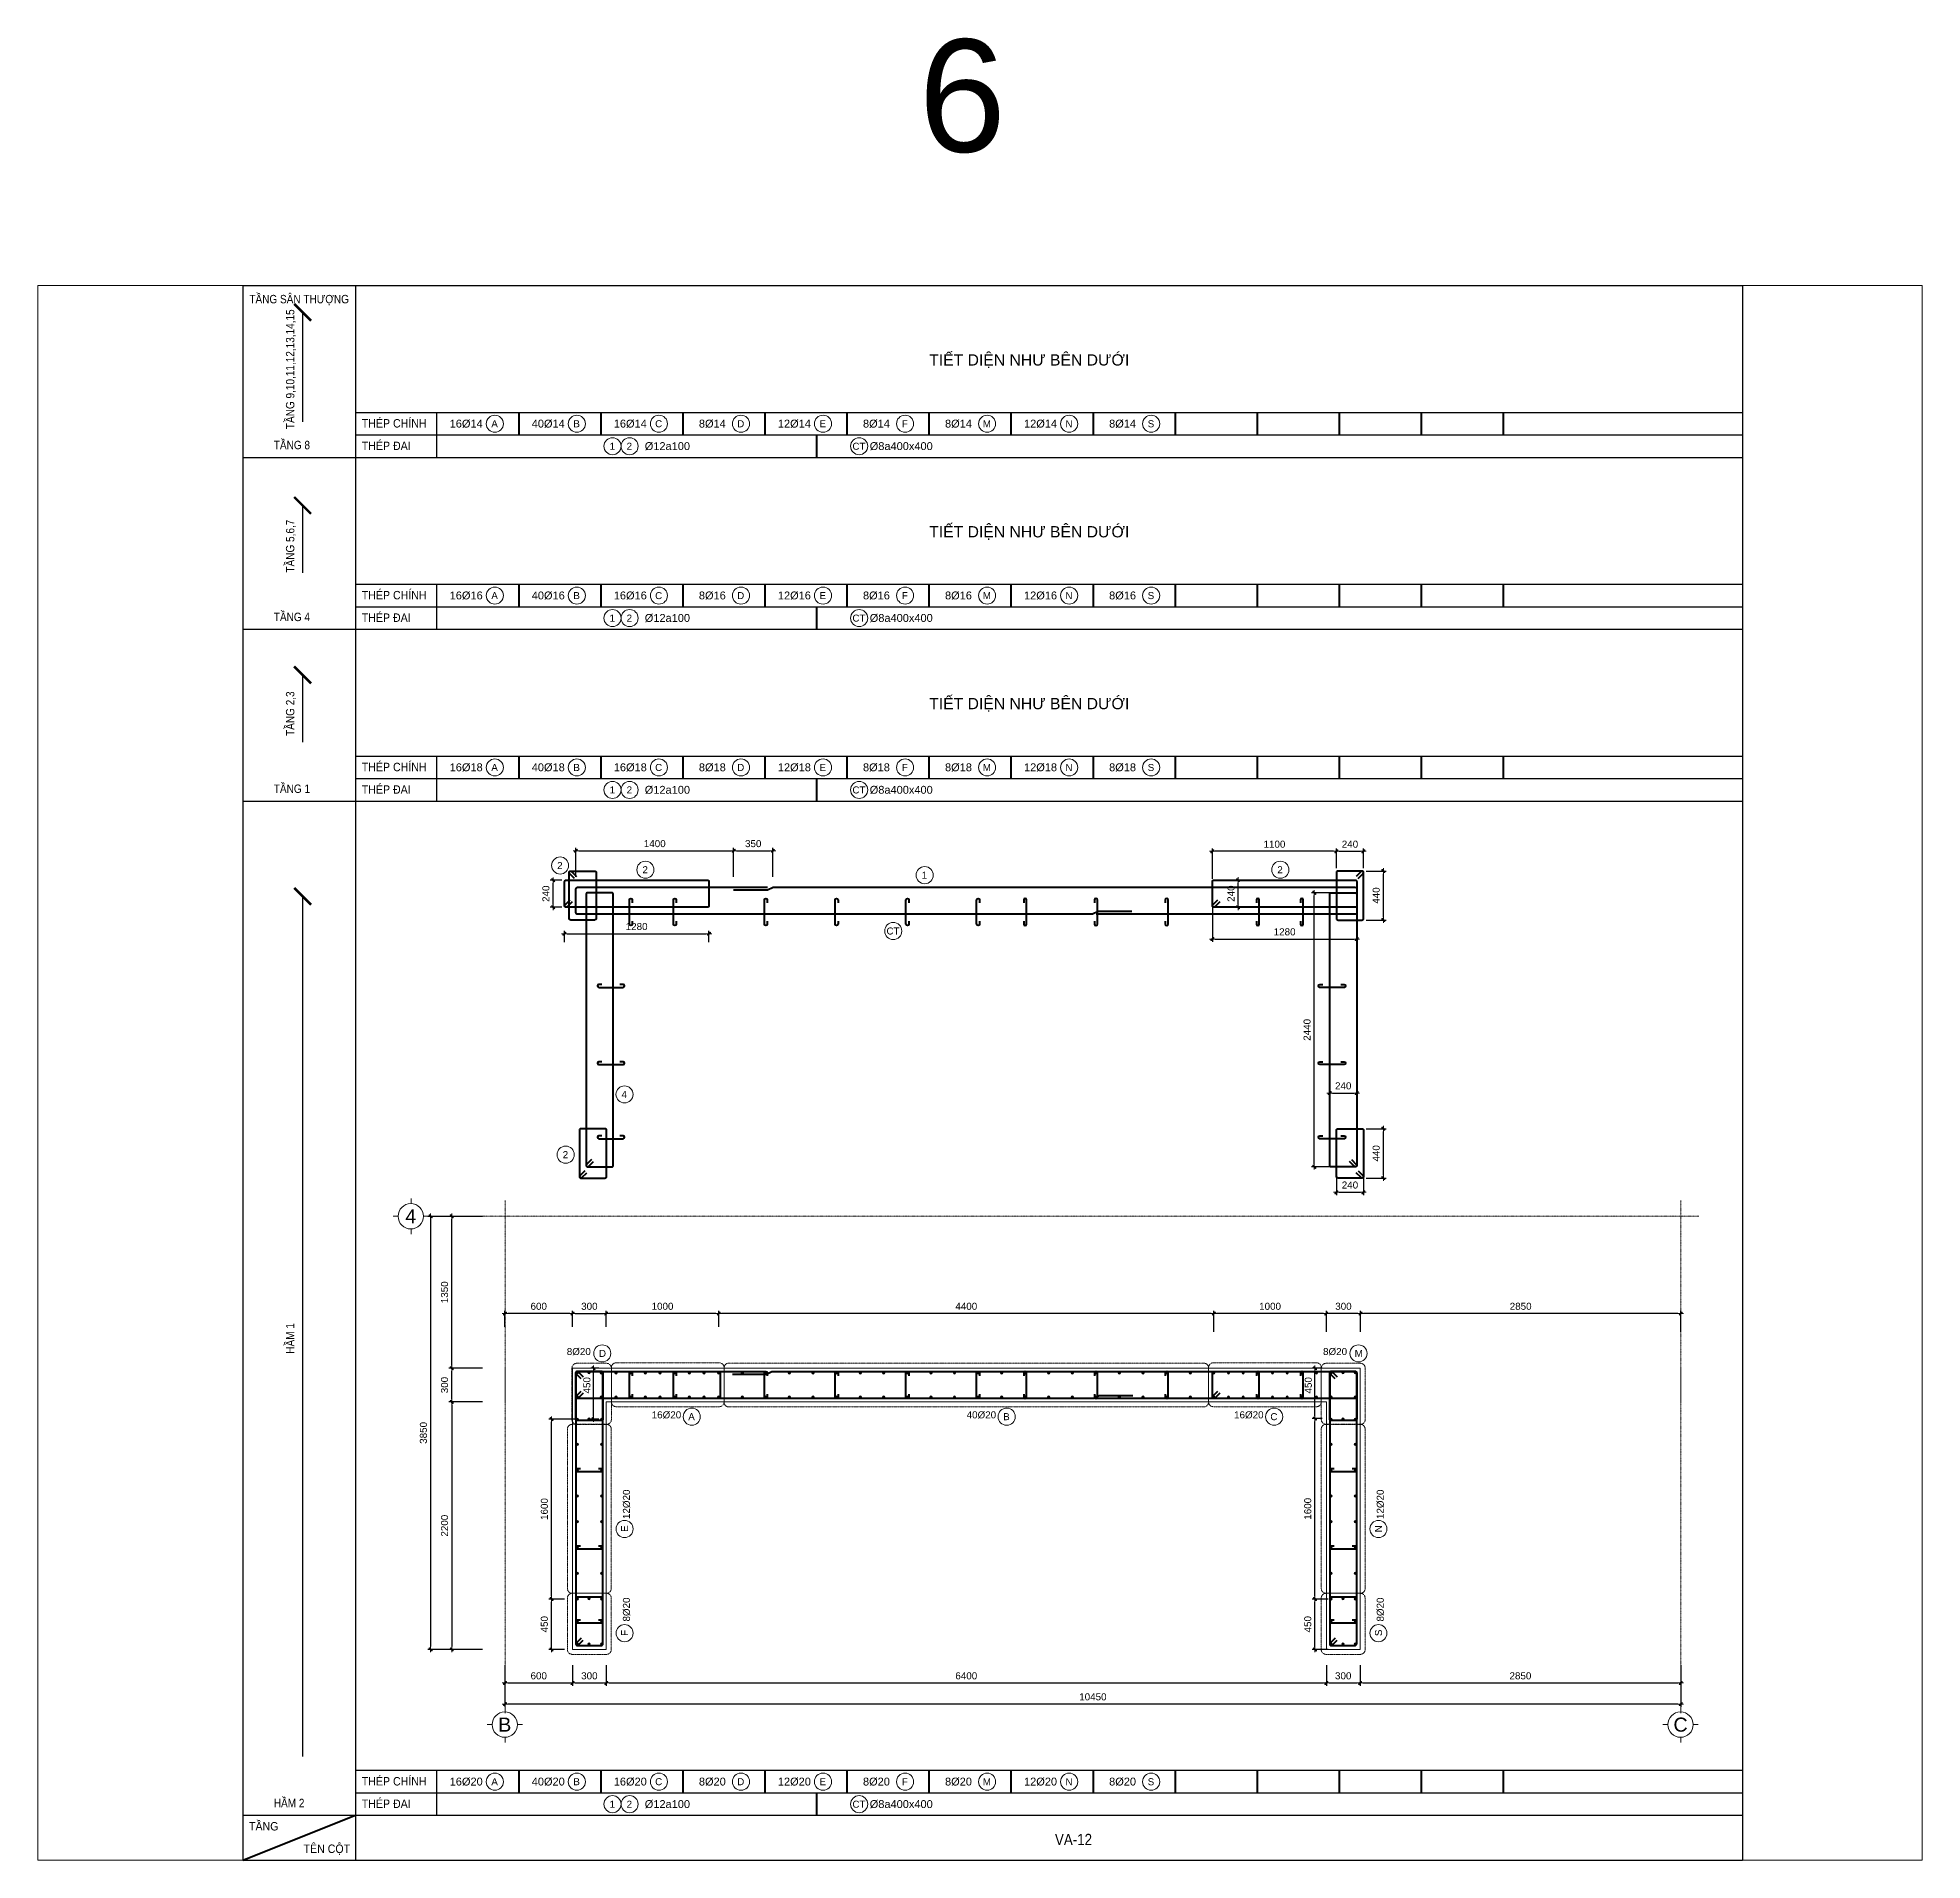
# Model space of a CAD drawing. Header units: millimetres. Extents: x -146909 to 4830753, y -683702 to -336947.
# Drawn here: x 4595976 to 4612726, y -448762 to -432559 of the extents above; entities that cross this region are included whole.
import ezdxf
from ezdxf.enums import TextEntityAlignment as Align

# ---------------------------------------------------------------- set-up
doc = ezdxf.new("R2010")
doc.units = ezdxf.units.MM
doc.header["$MEASUREMENT"] = 0
doc.linetypes.add('Grid Line 4 1_5', pattern=[1140, 600, -225, 90, -225])
doc.linetypes.add('HIDDEN', pattern=[0.375, 0.25, -0.125])
doc.layers.get('0').update_dxf_attribs({"lineweight": 9})
doc.layers.get('Defpoints').update_dxf_attribs({"color": 10, "lineweight": 0})
for name, color, linetype, lineweight in [("'S_General_Cont_1 Thin", 1, 'Continuous', 18), ("'S_General_Text_3_Member name", 3, 'Continuous', 35), ('CDAI', 3, 'Continuous', 40), ('chunho.q', 1, 'Continuous', 13), ('CTHEP', 4, 'Continuous', 50), ('DBAO', 2, 'Continuous', 13), ('DMo', 9, 'HIDDEN', 9), ('KTH', 154, 'Continuous', 9), ('S-GRID', 7, 'Continuous', 5), ('STICK', 1, 'Continuous', 9)]:
    doc.layers.add(name, color=color, linetype=linetype, lineweight=lineweight)
for name, color, linetype in [('DM', 1, 'Continuous'), ('TBL', 1, 'Continuous'), ('TX', 214, 'Continuous')]:
    doc.layers.add(name, color=color, linetype=linetype)
doc.styles.add('arial', font='arial.ttf', dxfattribs={"width": 0.85})
doc.styles.get("Standard").update_dxf_attribs({"font": 'arial.ttf'})
doc.styles.add('TTP-HelCon', font='arial.ttf')
doc.dimstyles.new('TTP-25', dxfattribs={"dimscale": 25, "dimtxt": 2.5, "dimasz": 1, "dimexe": 1, "dimexo": 1, "dimgap": 0.09, "dimtad": 0, "dimdec": 4, "dimrnd": 10, "dimzin": 9, "dimdsep": 46, "dimtxsty": 'TTP-HelCon', "dimblk": 'Stick', "dimcen": 0.09, "dimdle": 1.5, "dimclrd": 256, "dimclre": 256, "dimclrt": 1, "dimadec": 0, "dimazin": 0, "dimtfac": 1, "dimtdec": 4, "dimtmove": 0, "dimatfit": 3, "dimldrblk": 'ARCHTICK', "dimfxl": 1, "dimtvp": 1, "dimtolj": 1, "dimtzin": 0, "dimarcsym": 0})
doc.dimstyles.new('TTP-50', dxfattribs={"dimscale": 50, "dimtxt": 2.5, "dimasz": 1, "dimexe": 1, "dimexo": 1, "dimgap": 0.09, "dimtad": 0, "dimdec": 4, "dimzin": 9, "dimdsep": 46, "dimtxsty": 'arial', "dimblk": 'Stick', "dimcen": 0.09, "dimdle": 1.5, "dimclrd": 256, "dimclre": 256, "dimclrt": 1, "dimadec": 0, "dimazin": 0, "dimtfac": 1, "dimtdec": 4, "dimtmove": 0, "dimatfit": 3, "dimldrblk": 'ARCHTICK', "dimfxl": 1, "dimtvp": 1, "dimtolj": 1, "dimtzin": 0, "dimarcsym": 0})

msp = doc.modelspace()

# ---------------------------------------------------------------- texts
at = {"layer": 'chunho.q', "color": 1, "style": 'arial', "width": 0.85}
for s, p in [('TẦNG SÂN THƯỢNG', (4597857.32725, -434920.34019)), ('TẦNG 8', (4598074.48483, -436217.67166)), ('TẦNG 4', (4598074.48483, -437745.3544)), ('TẦNG 1', (4598074.48483, -439273.03714)), ('HẦM 2', (4598074.48483, -448289.98892))]:
    msp.add_text(s, height=75, dxfattribs=at).set_placement(p)
for s, p in [('TẦNG 9,10,11,12,13,14,15', (4598257.17224, -436038.34528)), ('TẦNG 5,6,7', (4598257.17224, -437313.84311)), ('TẦNG 2,3', (4598257.17224, -438766.1951)), ('HẦM 1', (4598257.17224, -444258.23686))]:
    msp.add_text(s, height=75, rotation=90, dxfattribs=at).set_placement(p)
at = {"layer": 'chunho.q', "color": 1, "style": 'arial'}
for s, p in [('8%%C20', (4600678.20985, -444270.2498)), ('8%%C20', (4607399.79095, -444270.2498)), ('16%%C20', (4601433.11591, -444832.9816)), ('40%%C20', (4604232.03748, -444832.9816)), ('16%%C20', (4606608.94164, -444832.9816))]:
    msp.add_text(s, height=62.5, dxfattribs=at).set_placement(p)
for s, p in [('12%%C20', (4601239.35421, -445727.86972)), ('12%%C20', (4607939.35421, -445727.86972)), ('8%%C20', (4601239.35421, -446639.2102)), ('8%%C20', (4607939.35421, -446639.2102))]:
    msp.add_text(s, height=62.5, rotation=90, dxfattribs=at).set_placement(p)
at = {"layer": 'Defpoints', "style": 'arial'}
msp.add_text('6', height=1000, dxfattribs=at).set_placement((4604193.13239, -433073.24457), align=Align.MIDDLE)
at = {"layer": 'TX', "color": 2, "style": 'arial'}
for s, height, p in [('TIẾT DIỆN NHƯ BÊN DƯỚI', 100, (4604788.32481, -435423.33137)), ('16%%C14', 70, (4599784.22274, -435989.67166)), ('40%%C14', 70, (4600513.43899, -435989.67166)), ('16%%C14', 70, (4601242.65524, -435989.67166)), ('8%%C14', 70, (4601971.87149, -435989.67166)), ('12%%C14', 70, (4602701.08774, -435989.67166)), ('8%%C14', 70, (4603430.30399, -435989.67166)), ('8%%C14', 70, (4604159.52024, -435989.67166)), ('12%%C14', 70, (4604888.73649, -435989.67166)), ('8%%C14', 70, (4605617.95274, -435989.67166)), ('%%C12a100', 70, (4601572.53859, -436189.67166)), ('%%C8a400x400', 70, (4603650.7679, -436189.67166)), ('TIẾT DIỆN NHƯ BÊN DƯỚI', 100, (4604788.32481, -436951.01411)), ('16%%C16', 70, (4599784.22274, -437517.3544)), ('40%%C16', 70, (4600513.43899, -437517.3544)), ('16%%C16', 70, (4601242.65524, -437517.3544)), ('8%%C16', 70, (4601971.87149, -437517.3544)), ('12%%C16', 70, (4602701.08774, -437517.3544)), ('8%%C16', 70, (4603430.30399, -437517.3544)), ('8%%C16', 70, (4604159.52024, -437517.3544)), ('12%%C16', 70, (4604888.73649, -437517.3544)), ('8%%C16', 70, (4605617.95274, -437517.3544)), ('%%C12a100', 70, (4601572.53859, -437717.3544)), ('%%C8a400x400', 70, (4603650.7679, -437717.3544)), ('TIẾT DIỆN NHƯ BÊN DƯỚI', 100, (4604788.32481, -438478.69684)), ('16%%C18', 70, (4599784.22274, -439045.03714)), ('40%%C18', 70, (4600513.43899, -439045.03714)), ('16%%C18', 70, (4601242.65524, -439045.03714)), ('8%%C18', 70, (4601971.87149, -439045.03714)), ('12%%C18', 70, (4602701.08774, -439045.03714)), ('8%%C18', 70, (4603430.30399, -439045.03714)), ('8%%C18', 70, (4604159.52024, -439045.03714)), ('12%%C18', 70, (4604888.73649, -439045.03714)), ('8%%C18', 70, (4605617.95274, -439045.03714)), ('%%C12a100', 70, (4601572.53859, -439245.03714)), ('%%C8a400x400', 70, (4603650.7679, -439245.03714)), ('16%%C20', 70, (4599784.22274, -448061.98892)), ('40%%C20', 70, (4600513.43899, -448061.98892)), ('16%%C20', 70, (4601242.65524, -448061.98892)), ('8%%C20', 70, (4601971.87149, -448061.98892)), ('12%%C20', 70, (4602701.08774, -448061.98892)), ('8%%C20', 70, (4603430.30399, -448061.98892)), ('8%%C20', 70, (4604159.52024, -448061.98892)), ('12%%C20', 70, (4604888.73649, -448061.98892)), ('8%%C20', 70, (4605617.95274, -448061.98892)), ('%%C12a100', 70, (4601572.53859, -448261.98892)), ('%%C8a400x400', 70, (4603650.7679, -448261.98892))]:
    msp.add_text(s, height=height, dxfattribs=at).set_placement(p, align=Align.MIDDLE_CENTER)
at = {"layer": 'TX', "color": 2, "style": 'arial', "width": 0.9}
for s, p in [('THÉP CHÍNH', (4598856.09863, -435986.98728)), ('THÉP ĐAI', (4598856.09863, -436186.98728)), ('THÉP CHÍNH', (4598856.09863, -437514.67002)), ('THÉP ĐAI', (4598856.09863, -437714.67002)), ('THÉP CHÍNH', (4598856.09863, -439042.35275)), ('THÉP ĐAI', (4598856.09863, -439242.35275)), ('THÉP CHÍNH', (4598856.09863, -448059.30454)), ('THÉP ĐAI', (4598856.09863, -448259.30454)), ('TẦNG', (4597853.78591, -448459.30454)), ('TÊN CỘT', (4598338.72448, -448659.30454))]:
    msp.add_text(s, height=75, dxfattribs=at).set_placement(p, align=Align.MIDDLE_LEFT)
at = {"layer": 'TX', "color": 2, "insert": (4605181.78124, -448526.68797), "char_height": 100, "width": 312.1258527, "attachment_point": 2, "style": 'arial'}
msp.add_mtext('VA-12', dxfattribs=at)

# ---------------------------------------------------------------- blocks, each defined once
blk = doc.blocks.new('sign of slab')
at = {"layer": "'S_General_Cont_1 Thin"}
blk.add_circle((-10, 0), 475, dxfattribs=at)
at = {"layer": "'S_General_Text_3_Member name", "style": 'arial'}
blk.add_attdef('S', text='', height=250, dxfattribs=at).set_placement((-23, -1), align=Align.MIDDLE_CENTER)
blk = doc.blocks.new('Stick')
at = {"layer": 'STICK'}
h = blk.add_hatch(color=256, dxfattribs=at)
edge = h.paths.add_edge_path()
edge.add_line((0.3, 0.5), (-0.5, -0.3))
edge.add_arc((-0.4, -0.4), 0.141, 135, 315)
edge.add_line((-0.3, -0.5), (0.5, 0.3))
edge.add_arc((0.4, 0.4), 0.141, 315, 495)
blk.add_line((1, 0), (-1, 0), dxfattribs=at)
blk.add_lwpolyline([(0.3, 0.5), (-0.5, -0.3, 1), (-0.3, -0.5), (0.5, 0.3, 1), (0.3, 0.5, 1)], format="xyb", dxfattribs=at)
blk = doc.blocks.new('GL')
at = {"layer": "'S_General_Cont_1 Thin"}
for p, q in [((-600, 0), (-841, 0)), ((12, 600), (12, 841)), ((600, 0), (841, 0)), ((12, -600), (12, -841))]:
    blk.add_line(p, q, dxfattribs=at)
blk.add_circle((0, 0), 600, dxfattribs=at)
at = {"layer": "'S_General_Text_3_Member name"}
blk.add_attdef('A', text='', height=602, dxfattribs=at).set_placement((0, 0), align=Align.MIDDLE)
blk = doc.blocks.new('*D861')
at = {"layer": 'Defpoints', "color": 0, "transparency": 16777216}
for p in [(4599656, -444387), (4599954, -444387), (4599954, -444687)]:
    blk.add_point(p, dxfattribs=at)
at = {"layer": 'KTH', "lineweight": -2, "transparency": 16777216}
for p, q in [((4599929, -444387), (4599631, -444387)), ((4599656, -444662), (4599656, -444412)), ((4599929, -444687), (4599631, -444687))]:
    blk.add_line(p, q, dxfattribs=at)
at = {"layer": 'KTH', "lineweight": -2, "transparency": 16777216, "xscale": 25, "yscale": 25, "zscale": 25}
for p, rotation in [((4599656, -444387), 90), ((4599656, -444687), 270)]:
    blk.add_blockref('Stick', p, dxfattribs=dict(at, rotation=rotation))
at = {"layer": 'KTH', "color": 1, "transparency": 16777216, "insert": (4599592, -444537), "char_height": 62.5, "attachment_point": 5, "rotation": 90, "style": 'TTP-HelCon'}
blk.add_mtext('\\A1;300', dxfattribs=at)
blk = doc.blocks.new('_ArchTick')
at = {"color": 0, "linetype": 'ByBlock', "const_width": 0.15}
blk.add_lwpolyline([(-0.5, -0.5), (0.5, 0.5)], dxfattribs=at)
blk = doc.blocks.new('*D862')
at = {"layer": 'Defpoints', "color": 0, "transparency": 16777216}
for p in [(4599954, -444687), (4599656, -446887), (4599954, -446887)]:
    blk.add_point(p, dxfattribs=at)
at = {"layer": 'KTH', "lineweight": -2, "transparency": 16777216}
for p, q in [((4599929, -444687), (4599631, -444687)), ((4599656, -444712), (4599656, -446862)), ((4599929, -446887), (4599631, -446887))]:
    blk.add_line(p, q, dxfattribs=at)
at = {"layer": 'KTH', "lineweight": -2, "transparency": 16777216, "xscale": 25, "yscale": 25, "zscale": 25}
for p, rotation in [((4599656, -444687), 90), ((4599656, -446887), 270)]:
    blk.add_blockref('Stick', p, dxfattribs=dict(at, rotation=rotation))
at = {"layer": 'KTH', "color": 1, "transparency": 16777216, "insert": (4599592, -445787), "char_height": 62.5, "attachment_point": 5, "rotation": 90, "style": 'TTP-HelCon'}
blk.add_mtext('\\A1;2200', dxfattribs=at)
blk = doc.blocks.new('*D863')
at = {"layer": 'Defpoints', "color": 0, "transparency": 16777216}
for p in [(4599656, -443037), (4599954, -443037), (4599954, -444387)]:
    blk.add_point(p, dxfattribs=at)
at = {"layer": 'KTH', "lineweight": -2, "transparency": 16777216}
for p, q in [((4599929, -443037), (4599631, -443037)), ((4599656, -444362), (4599656, -443062)), ((4599929, -444387), (4599631, -444387))]:
    blk.add_line(p, q, dxfattribs=at)
at = {"layer": 'KTH', "lineweight": -2, "transparency": 16777216, "xscale": 25, "yscale": 25, "zscale": 25}
for p, rotation in [((4599656, -443037), 90), ((4599656, -444387), 270)]:
    blk.add_blockref('Stick', p, dxfattribs=dict(at, rotation=rotation))
at = {"layer": 'KTH', "color": 1, "transparency": 16777216, "insert": (4599592, -443712), "char_height": 62.5, "attachment_point": 5, "rotation": 90, "style": 'TTP-HelCon'}
blk.add_mtext('\\A1;1350', dxfattribs=at)
blk = doc.blocks.new('*D864')
at = {"layer": 'Defpoints', "color": 0, "transparency": 16777216}
for p in [(4599954, -443037), (4599468, -446887), (4599954, -446887)]:
    blk.add_point(p, dxfattribs=at)
at = {"layer": 'KTH', "lineweight": -2, "transparency": 16777216}
for p, q in [((4599929, -443037), (4599443, -443037)), ((4599468, -443062), (4599468, -446862)), ((4599929, -446887), (4599443, -446887))]:
    blk.add_line(p, q, dxfattribs=at)
at = {"layer": 'KTH', "lineweight": -2, "transparency": 16777216, "xscale": 25, "yscale": 25, "zscale": 25}
for p, rotation in [((4599468, -443037), 90), ((4599468, -446887), 270)]:
    blk.add_blockref('Stick', p, dxfattribs=dict(at, rotation=rotation))
at = {"layer": 'KTH', "color": 1, "transparency": 16777216, "insert": (4599404, -444962), "char_height": 62.5, "attachment_point": 5, "rotation": 90, "style": 'TTP-HelCon'}
blk.add_mtext('\\A1;3850', dxfattribs=at)
blk = doc.blocks.new('*D865')
at = {"layer": 'Defpoints', "color": 0, "transparency": 16777216}
for p in [(4600129, -447003), (4600729, -447003), (4600729, -447185)]:
    blk.add_point(p, dxfattribs=at)
at = {"layer": 'KTH', "lineweight": -2, "transparency": 16777216}
for p, q in [((4600129, -447028), (4600129, -447210)), ((4600729, -447028), (4600729, -447210)), ((4600154, -447185), (4600704, -447185))]:
    blk.add_line(p, q, dxfattribs=at)
at = {"layer": 'KTH', "lineweight": -2, "transparency": 16777216, "xscale": 25, "yscale": 25, "zscale": 25, "rotation": 180}
blk.add_blockref('Stick', (4600129, -447185), dxfattribs=at)
at = {"layer": 'KTH', "lineweight": -2, "transparency": 16777216, "xscale": 25, "yscale": 25, "zscale": 25}
blk.add_blockref('Stick', (4600729, -447185), dxfattribs=at)
at = {"layer": 'KTH', "color": 1, "transparency": 16777216, "insert": (4600429, -447122), "char_height": 62.5, "attachment_point": 5, "style": 'TTP-HelCon'}
blk.add_mtext('\\A1;600', dxfattribs=at)
blk = doc.blocks.new('*D866')
at = {"layer": 'Defpoints', "color": 0, "transparency": 16777216}
for p in [(4600729, -447003), (4601029, -447003), (4601029, -447185)]:
    blk.add_point(p, dxfattribs=at)
at = {"layer": 'KTH', "lineweight": -2, "transparency": 16777216}
for p, q in [((4600729, -447028), (4600729, -447210)), ((4601029, -447028), (4601029, -447210)), ((4600754, -447185), (4601004, -447185))]:
    blk.add_line(p, q, dxfattribs=at)
at = {"layer": 'KTH', "lineweight": -2, "transparency": 16777216, "xscale": 25, "yscale": 25, "zscale": 25, "rotation": 180}
blk.add_blockref('Stick', (4600729, -447185), dxfattribs=at)
at = {"layer": 'KTH', "lineweight": -2, "transparency": 16777216, "xscale": 25, "yscale": 25, "zscale": 25}
blk.add_blockref('Stick', (4601029, -447185), dxfattribs=at)
at = {"layer": 'KTH', "color": 1, "transparency": 16777216, "insert": (4600879, -447122), "char_height": 62.5, "attachment_point": 5, "style": 'TTP-HelCon'}
blk.add_mtext('\\A1;300', dxfattribs=at)
blk = doc.blocks.new('*D867')
at = {"layer": 'Defpoints', "color": 0, "transparency": 16777216}
for p in [(4601029, -447003), (4607429, -447003), (4607429, -447185)]:
    blk.add_point(p, dxfattribs=at)
at = {"layer": 'KTH', "lineweight": -2, "transparency": 16777216}
for p, q in [((4601029, -447028), (4601029, -447210)), ((4607429, -447028), (4607429, -447210)), ((4601054, -447185), (4607404, -447185))]:
    blk.add_line(p, q, dxfattribs=at)
at = {"layer": 'KTH', "lineweight": -2, "transparency": 16777216, "xscale": 25, "yscale": 25, "zscale": 25, "rotation": 180}
blk.add_blockref('Stick', (4601029, -447185), dxfattribs=at)
at = {"layer": 'KTH', "lineweight": -2, "transparency": 16777216, "xscale": 25, "yscale": 25, "zscale": 25}
blk.add_blockref('Stick', (4607429, -447185), dxfattribs=at)
at = {"layer": 'KTH', "color": 1, "transparency": 16777216, "insert": (4604229, -447122), "char_height": 62.5, "attachment_point": 5, "style": 'TTP-HelCon'}
blk.add_mtext('\\A1;6400', dxfattribs=at)
blk = doc.blocks.new('*D868')
at = {"layer": 'Defpoints', "color": 0, "transparency": 16777216}
for p in [(4607429, -447003), (4607729, -447003), (4607729, -447185)]:
    blk.add_point(p, dxfattribs=at)
at = {"layer": 'KTH', "lineweight": -2, "transparency": 16777216}
for p, q in [((4607429, -447028), (4607429, -447210)), ((4607729, -447028), (4607729, -447210)), ((4607454, -447185), (4607704, -447185))]:
    blk.add_line(p, q, dxfattribs=at)
at = {"layer": 'KTH', "lineweight": -2, "transparency": 16777216, "xscale": 25, "yscale": 25, "zscale": 25, "rotation": 180}
blk.add_blockref('Stick', (4607429, -447185), dxfattribs=at)
at = {"layer": 'KTH', "lineweight": -2, "transparency": 16777216, "xscale": 25, "yscale": 25, "zscale": 25}
blk.add_blockref('Stick', (4607729, -447185), dxfattribs=at)
at = {"layer": 'KTH', "color": 1, "transparency": 16777216, "insert": (4607579, -447122), "char_height": 62.5, "attachment_point": 5, "style": 'TTP-HelCon'}
blk.add_mtext('\\A1;300', dxfattribs=at)
blk = doc.blocks.new('*D869')
at = {"layer": 'Defpoints', "color": 0, "transparency": 16777216}
for p in [(4607729, -447003), (4610579, -447003), (4610579, -447185)]:
    blk.add_point(p, dxfattribs=at)
at = {"layer": 'KTH', "lineweight": -2, "transparency": 16777216}
for p, q in [((4607729, -447028), (4607729, -447210)), ((4610579, -447028), (4610579, -447210)), ((4607754, -447185), (4610554, -447185))]:
    blk.add_line(p, q, dxfattribs=at)
at = {"layer": 'KTH', "lineweight": -2, "transparency": 16777216, "xscale": 25, "yscale": 25, "zscale": 25, "rotation": 180}
blk.add_blockref('Stick', (4607729, -447185), dxfattribs=at)
at = {"layer": 'KTH', "lineweight": -2, "transparency": 16777216, "xscale": 25, "yscale": 25, "zscale": 25}
blk.add_blockref('Stick', (4610579, -447185), dxfattribs=at)
at = {"layer": 'KTH', "color": 1, "transparency": 16777216, "insert": (4609154, -447122), "char_height": 62.5, "attachment_point": 5, "style": 'TTP-HelCon'}
blk.add_mtext('\\A1;2850', dxfattribs=at)
blk = doc.blocks.new('*D870')
at = {"layer": 'Defpoints', "color": 0, "transparency": 16777216}
for p in [(4600129, -447003), (4610579, -447003), (4600129, -447373)]:
    blk.add_point(p, dxfattribs=at)
at = {"layer": 'KTH', "lineweight": -2, "transparency": 16777216}
for p, q in [((4600129, -447028), (4600129, -447398)), ((4610579, -447028), (4610579, -447398)), ((4610554, -447373), (4600154, -447373))]:
    blk.add_line(p, q, dxfattribs=at)
at = {"layer": 'KTH', "lineweight": -2, "transparency": 16777216, "xscale": 25, "yscale": 25, "zscale": 25, "rotation": 180}
blk.add_blockref('Stick', (4600129, -447373), dxfattribs=at)
at = {"layer": 'KTH', "lineweight": -2, "transparency": 16777216, "xscale": 25, "yscale": 25, "zscale": 25}
blk.add_blockref('Stick', (4610579, -447373), dxfattribs=at)
at = {"layer": 'KTH', "color": 1, "transparency": 16777216, "insert": (4605354, -447309), "char_height": 62.5, "attachment_point": 5, "style": 'TTP-HelCon'}
blk.add_mtext('\\A1;10450', dxfattribs=at)
blk = doc.blocks.new('*D871')
at = {"layer": 'Defpoints', "color": 0, "transparency": 16777216}
for p in [(4607328, -446439), (4607469, -446439), (4607469, -446888)]:
    blk.add_point(p, dxfattribs=at)
at = {"layer": 'KTH', "lineweight": -2, "transparency": 16777216}
for p, q in [((4607444, -446439), (4607303, -446439)), ((4607328, -446863), (4607328, -446464)), ((4607444, -446888), (4607303, -446888))]:
    blk.add_line(p, q, dxfattribs=at)
at = {"layer": 'KTH', "lineweight": -2, "transparency": 16777216, "xscale": 25, "yscale": 25, "zscale": 25}
for p, rotation in [((4607328, -446439), 90), ((4607328, -446888), 270)]:
    blk.add_blockref('Stick', p, dxfattribs=dict(at, rotation=rotation))
at = {"layer": 'KTH', "color": 1, "transparency": 16777216, "insert": (4607264, -446663), "char_height": 62.5, "attachment_point": 5, "rotation": 90, "style": 'TTP-HelCon'}
blk.add_mtext('\\A1;450', dxfattribs=at)
blk = doc.blocks.new('*D872')
at = {"layer": 'Defpoints', "color": 0, "transparency": 16777216}
for p in [(4607328, -444835), (4607417, -444835), (4607417, -446439)]:
    blk.add_point(p, dxfattribs=at)
at = {"layer": 'KTH', "lineweight": -2, "transparency": 16777216}
for p, q in [((4607392, -444835), (4607303, -444835)), ((4607328, -446414), (4607328, -444860)), ((4607392, -446439), (4607303, -446439))]:
    blk.add_line(p, q, dxfattribs=at)
at = {"layer": 'KTH', "lineweight": -2, "transparency": 16777216, "xscale": 25, "yscale": 25, "zscale": 25}
for p, rotation in [((4607328, -444835), 90), ((4607328, -446439), 270)]:
    blk.add_blockref('Stick', p, dxfattribs=dict(at, rotation=rotation))
at = {"layer": 'KTH', "color": 1, "transparency": 16777216, "insert": (4607264, -445637), "char_height": 62.5, "attachment_point": 5, "rotation": 90, "style": 'TTP-HelCon'}
blk.add_mtext('\\A1;1600', dxfattribs=at)
blk = doc.blocks.new('*D873')
at = {"layer": 'Defpoints', "color": 0, "transparency": 16777216}
for p in [(4607328, -444387), (4607417, -444387), (4607417, -444835)]:
    blk.add_point(p, dxfattribs=at)
at = {"layer": 'KTH', "lineweight": -2, "transparency": 16777216}
for p, q in [((4607392, -444387), (4607303, -444387)), ((4607328, -444810), (4607328, -444412)), ((4607392, -444835), (4607303, -444835))]:
    blk.add_line(p, q, dxfattribs=at)
at = {"layer": 'KTH', "lineweight": -2, "transparency": 16777216, "xscale": 25, "yscale": 25, "zscale": 25}
for p, rotation in [((4607328, -444387), 90), ((4607328, -444835), 270)]:
    blk.add_blockref('Stick', p, dxfattribs=dict(at, rotation=rotation))
at = {"layer": 'KTH', "color": 1, "transparency": 16777216, "insert": (4607269, -444539), "char_height": 62.5, "attachment_point": 5, "rotation": 90, "style": 'TTP-HelCon'}
blk.add_mtext('\\A1;450', dxfattribs=at)
blk = doc.blocks.new('*D874')
at = {"layer": 'Defpoints', "color": 0, "transparency": 16777216}
for p in [(4607733, -443901), (4607733, -444089), (4610579, -444089)]:
    blk.add_point(p, dxfattribs=at)
at = {"layer": 'KTH', "lineweight": -2, "transparency": 16777216}
for p, q in [((4607733, -444064), (4607733, -443876)), ((4610554, -443901), (4607758, -443901)), ((4610579, -444064), (4610579, -443876))]:
    blk.add_line(p, q, dxfattribs=at)
at = {"layer": 'KTH', "lineweight": -2, "transparency": 16777216, "xscale": 25, "yscale": 25, "zscale": 25, "rotation": 180}
blk.add_blockref('Stick', (4607733, -443901), dxfattribs=at)
at = {"layer": 'KTH', "lineweight": -2, "transparency": 16777216, "xscale": 25, "yscale": 25, "zscale": 25}
blk.add_blockref('Stick', (4610579, -443901), dxfattribs=at)
at = {"layer": 'KTH', "color": 1, "transparency": 16777216, "insert": (4609156, -443837), "char_height": 62.5, "attachment_point": 5, "style": 'TTP-HelCon'}
blk.add_mtext('\\A1;2850', dxfattribs=at)
blk = doc.blocks.new('*U850')
at = {"layer": 'CTHEP', "ltscale": 0.02, "const_width": 10}
blk.add_lwpolyline([(0, 5, -1), (0, -5, -1)], format="xyb", close=True, dxfattribs=at)
at = {"layer": 'Defpoints', "color": 1}
blk.add_circle((0, 0), 10, dxfattribs=at)
blk = doc.blocks.new('*U851')
at = {"layer": 'CDAI', "color": 0, "linetype": 'ByBlock', "lineweight": -2, "transparency": 16777216}
for p in [(0, 0), (130.3625, 0), (260.725, 0), (391.0875, 0), (521.45, 0), (651.8125, 0), (782.175, 0), (912.5375, 0), (1042.9, 0)]:
    blk.add_blockref('*U850', p, dxfattribs=at)
blk = doc.blocks.new('*D875')
at = {"layer": 'Defpoints', "color": 0, "transparency": 16777216}
for p in [(4607429, -443901), (4607429, -444089), (4607733, -444089)]:
    blk.add_point(p, dxfattribs=at)
at = {"layer": 'KTH', "lineweight": -2, "transparency": 16777216}
for p, q in [((4607429, -444064), (4607429, -443876)), ((4607708, -443901), (4607454, -443901)), ((4607733, -444064), (4607733, -443876))]:
    blk.add_line(p, q, dxfattribs=at)
at = {"layer": 'KTH', "lineweight": -2, "transparency": 16777216, "xscale": 25, "yscale": 25, "zscale": 25, "rotation": 180}
blk.add_blockref('Stick', (4607429, -443901), dxfattribs=at)
at = {"layer": 'KTH', "lineweight": -2, "transparency": 16777216, "xscale": 25, "yscale": 25, "zscale": 25}
blk.add_blockref('Stick', (4607733, -443901), dxfattribs=at)
at = {"layer": 'KTH', "color": 1, "transparency": 16777216, "insert": (4607581, -443837), "char_height": 62.5, "attachment_point": 5, "style": 'TTP-HelCon'}
blk.add_mtext('\\A1;300', dxfattribs=at)
blk = doc.blocks.new('*D876')
at = {"layer": 'Defpoints', "color": 0, "transparency": 16777216}
for p in [(4606429, -443901), (4606429, -444089), (4607429, -444089)]:
    blk.add_point(p, dxfattribs=at)
at = {"layer": 'KTH', "lineweight": -2, "transparency": 16777216}
for p, q in [((4606429, -444064), (4606429, -443876)), ((4607404, -443901), (4606454, -443901)), ((4607429, -444064), (4607429, -443876))]:
    blk.add_line(p, q, dxfattribs=at)
at = {"layer": 'KTH', "lineweight": -2, "transparency": 16777216, "xscale": 25, "yscale": 25, "zscale": 25, "rotation": 180}
blk.add_blockref('Stick', (4606429, -443901), dxfattribs=at)
at = {"layer": 'KTH', "lineweight": -2, "transparency": 16777216, "xscale": 25, "yscale": 25, "zscale": 25}
blk.add_blockref('Stick', (4607429, -443901), dxfattribs=at)
at = {"layer": 'KTH', "color": 1, "transparency": 16777216, "insert": (4606929, -443837), "char_height": 62.5, "attachment_point": 5, "style": 'TTP-HelCon'}
blk.add_mtext('\\A1;1000', dxfattribs=at)
blk = doc.blocks.new('*U845')
at = {"layer": 'CTHEP', "ltscale": 0.02, "const_width": 10}
blk.add_lwpolyline([(0, 5, -1), (0, -5, -1)], format="xyb", close=True, dxfattribs=at)
at = {"layer": 'Defpoints', "color": 1}
blk.add_circle((0, 0), 10, dxfattribs=at)
blk = doc.blocks.new('*U846')
at = {"layer": 'CDAI', "color": 0, "linetype": 'ByBlock', "lineweight": -2, "transparency": 16777216}
for p in [(0, 0), (130.3625, 0), (260.725, 0), (391.0875, 0), (521.45, 0), (651.8125, 0), (782.175, 0), (912.5375, 0), (1042.9, 0)]:
    blk.add_blockref('*U845', p, dxfattribs=at)
blk = doc.blocks.new('*U847')
at = {"layer": 'CTHEP', "ltscale": 0.02, "const_width": 10}
blk.add_lwpolyline([(0, 5, -1), (0, -5, -1)], format="xyb", close=True, dxfattribs=at)
at = {"layer": 'Defpoints', "color": 1}
blk.add_circle((0, 0), 10, dxfattribs=at)
blk = doc.blocks.new('*U848')
at = {"layer": 'CDAI', "color": 0, "linetype": 'ByBlock', "lineweight": -2, "transparency": 16777216}
blk.add_blockref('*U847', (0, 0), dxfattribs=at)
blk = doc.blocks.new('*D877')
at = {"layer": 'Defpoints', "color": 0, "transparency": 16777216}
for p in [(4602029, -443901), (4602029, -444045), (4606429, -444045)]:
    blk.add_point(p, dxfattribs=at)
at = {"layer": 'KTH', "lineweight": -2, "transparency": 16777216}
for p, q in [((4602029, -444020), (4602029, -443876)), ((4606404, -443901), (4602054, -443901)), ((4606429, -444020), (4606429, -443876))]:
    blk.add_line(p, q, dxfattribs=at)
at = {"layer": 'KTH', "lineweight": -2, "transparency": 16777216, "xscale": 25, "yscale": 25, "zscale": 25, "rotation": 180}
blk.add_blockref('Stick', (4602029, -443901), dxfattribs=at)
at = {"layer": 'KTH', "lineweight": -2, "transparency": 16777216, "xscale": 25, "yscale": 25, "zscale": 25}
blk.add_blockref('Stick', (4606429, -443901), dxfattribs=at)
at = {"layer": 'KTH', "color": 1, "transparency": 16777216, "insert": (4604229, -443837), "char_height": 62.5, "attachment_point": 5, "style": 'TTP-HelCon'}
blk.add_mtext('\\A1;4400', dxfattribs=at)
blk = doc.blocks.new('*D878')
at = {"layer": 'Defpoints', "color": 0, "transparency": 16777216}
for p in [(4601029, -443901), (4601029, -444045), (4602029, -444045)]:
    blk.add_point(p, dxfattribs=at)
at = {"layer": 'KTH', "lineweight": -2, "transparency": 16777216}
for p, q in [((4601029, -444020), (4601029, -443876)), ((4602004, -443901), (4601054, -443901)), ((4602029, -444020), (4602029, -443876))]:
    blk.add_line(p, q, dxfattribs=at)
at = {"layer": 'KTH', "lineweight": -2, "transparency": 16777216, "xscale": 25, "yscale": 25, "zscale": 25, "rotation": 180}
blk.add_blockref('Stick', (4601029, -443901), dxfattribs=at)
at = {"layer": 'KTH', "lineweight": -2, "transparency": 16777216, "xscale": 25, "yscale": 25, "zscale": 25}
blk.add_blockref('Stick', (4602029, -443901), dxfattribs=at)
at = {"layer": 'KTH', "color": 1, "transparency": 16777216, "insert": (4601529, -443837), "char_height": 62.5, "attachment_point": 5, "style": 'TTP-HelCon'}
blk.add_mtext('\\A1;1000', dxfattribs=at)
blk = doc.blocks.new('*D879')
at = {"layer": 'Defpoints', "color": 0, "transparency": 16777216}
for p in [(4600129, -443901), (4600129, -444045), (4600729, -444045)]:
    blk.add_point(p, dxfattribs=at)
at = {"layer": 'KTH', "lineweight": -2, "transparency": 16777216}
for p, q in [((4600129, -444020), (4600129, -443876)), ((4600704, -443901), (4600154, -443901)), ((4600729, -444020), (4600729, -443876))]:
    blk.add_line(p, q, dxfattribs=at)
at = {"layer": 'KTH', "lineweight": -2, "transparency": 16777216, "xscale": 25, "yscale": 25, "zscale": 25, "rotation": 180}
blk.add_blockref('Stick', (4600129, -443901), dxfattribs=at)
at = {"layer": 'KTH', "lineweight": -2, "transparency": 16777216, "xscale": 25, "yscale": 25, "zscale": 25}
blk.add_blockref('Stick', (4600729, -443901), dxfattribs=at)
at = {"layer": 'KTH', "color": 1, "transparency": 16777216, "insert": (4600429, -443837), "char_height": 62.5, "attachment_point": 5, "style": 'TTP-HelCon'}
blk.add_mtext('\\A1;600', dxfattribs=at)
blk = doc.blocks.new('*D880')
at = {"layer": 'Defpoints', "color": 0, "transparency": 16777216}
for p in [(4601029, -443901), (4600729, -444045), (4601029, -444045)]:
    blk.add_point(p, dxfattribs=at)
at = {"layer": 'KTH', "lineweight": -2, "transparency": 16777216}
for p, q in [((4600729, -444020), (4600729, -443876)), ((4600754, -443901), (4601004, -443901)), ((4601029, -444020), (4601029, -443876))]:
    blk.add_line(p, q, dxfattribs=at)
at = {"layer": 'KTH', "lineweight": -2, "transparency": 16777216, "xscale": 25, "yscale": 25, "zscale": 25, "rotation": 180}
blk.add_blockref('Stick', (4600729, -443901), dxfattribs=at)
at = {"layer": 'KTH', "lineweight": -2, "transparency": 16777216, "xscale": 25, "yscale": 25, "zscale": 25}
blk.add_blockref('Stick', (4601029, -443901), dxfattribs=at)
at = {"layer": 'KTH', "color": 1, "transparency": 16777216, "insert": (4600879, -443837), "char_height": 62.5, "attachment_point": 5, "style": 'TTP-HelCon'}
blk.add_mtext('\\A1;300', dxfattribs=at)
blk = doc.blocks.new('*U849')
at = {"layer": 'CTHEP', "ltscale": 0.02, "const_width": 10}
blk.add_lwpolyline([(0, 5, -1), (0, -5, -1)], format="xyb", close=True, dxfattribs=at)
at = {"layer": 'Defpoints', "color": 1}
blk.add_circle((0, 0), 10, dxfattribs=at)
blk = doc.blocks.new('*U854')
at = {"layer": 'CDAI', "color": 0, "linetype": 'ByBlock', "lineweight": -2, "transparency": 16777216}
for p in [(0, 0), (130.3625, 0), (260.725, 0), (391.0875, 0), (521.45, 0), (651.8125, 0), (782.175, 0), (912.5375, 0), (1042.9, 0)]:
    blk.add_blockref('*U849', p, dxfattribs=at)
blk = doc.blocks.new('*U855')
at = {"layer": 'CTHEP', "ltscale": 0.02, "const_width": 10}
blk.add_lwpolyline([(0, 5, -1), (0, -5, -1)], format="xyb", close=True, dxfattribs=at)
at = {"layer": 'Defpoints', "color": 1}
blk.add_circle((0, 0), 10, dxfattribs=at)
blk = doc.blocks.new('*U856')
at = {"layer": 'CDAI', "color": 0, "linetype": 'ByBlock', "lineweight": -2, "transparency": 16777216}
for p in [(0, 0), (130.3625, 0), (260.725, 0), (391.0875, 0), (521.45, 0), (651.8125, 0), (782.175, 0), (912.5375, 0), (1042.9, 0)]:
    blk.add_blockref('*U855', p, dxfattribs=at)
blk = doc.blocks.new('*U626')
at = {"layer": 'CTHEP', "ltscale": 0.02, "const_width": 10}
blk.add_lwpolyline([(0, 5, -1), (0, -5, -1)], format="xyb", close=True, dxfattribs=at)
at = {"layer": 'Defpoints', "color": 1}
blk.add_circle((0, 0), 10, dxfattribs=at)
blk = doc.blocks.new('*U627')
at = {"layer": 'CDAI', "color": 0, "linetype": 'ByBlock', "lineweight": -2, "transparency": 16777216}
for p in [(0, 0), (200, 0), (400, 0)]:
    blk.add_blockref('*U626', p, dxfattribs=at)
blk = doc.blocks.new('*U632')
at = {"layer": 'CTHEP', "ltscale": 0.02, "const_width": 10}
blk.add_lwpolyline([(0, 5, -1), (0, -5, -1)], format="xyb", close=True, dxfattribs=at)
at = {"layer": 'Defpoints', "color": 1}
blk.add_circle((0, 0), 10, dxfattribs=at)
blk = doc.blocks.new('*U633')
at = {"layer": 'CDAI', "color": 0, "linetype": 'ByBlock', "lineweight": -2, "transparency": 16777216}
blk.add_blockref('*U632', (0, 0), dxfattribs=at)
blk = doc.blocks.new('*U628')
at = {"layer": 'CTHEP', "ltscale": 0.02, "const_width": 10}
blk.add_lwpolyline([(0, 5, -1), (0, -5, -1)], format="xyb", close=True, dxfattribs=at)
at = {"layer": 'Defpoints', "color": 1}
blk.add_circle((0, 0), 10, dxfattribs=at)
blk = doc.blocks.new('*U629')
at = {"layer": 'CDAI', "color": 0, "linetype": 'ByBlock', "lineweight": -2, "transparency": 16777216}
for p in [(0, 0), (200, 0), (400, 0)]:
    blk.add_blockref('*U628', p, dxfattribs=at)
blk = doc.blocks.new('*U630')
at = {"layer": 'CTHEP', "ltscale": 0.02, "const_width": 10}
blk.add_lwpolyline([(0, 5, -1), (0, -5, -1)], format="xyb", close=True, dxfattribs=at)
at = {"layer": 'Defpoints', "color": 1}
blk.add_circle((0, 0), 10, dxfattribs=at)
blk = doc.blocks.new('*U631')
at = {"layer": 'CDAI', "color": 0, "linetype": 'ByBlock', "lineweight": -2, "transparency": 16777216}
blk.add_blockref('*U630', (0, 0), dxfattribs=at)
blk = doc.blocks.new('*U634')
at = {"layer": 'CTHEP', "ltscale": 0.02, "const_width": 10}
blk.add_lwpolyline([(0, 5, -1), (0, -5, -1)], format="xyb", close=True, dxfattribs=at)
at = {"layer": 'Defpoints', "color": 1}
blk.add_circle((0, 0), 10, dxfattribs=at)
blk = doc.blocks.new('*U635')
at = {"layer": 'CDAI', "color": 0, "linetype": 'ByBlock', "lineweight": -2, "transparency": 16777216}
blk.add_blockref('*U634', (0, 0), dxfattribs=at)
blk = doc.blocks.new('*U638')
at = {"layer": 'CTHEP', "ltscale": 0.02, "const_width": 10}
blk.add_lwpolyline([(0, 5, -1), (0, -5, -1)], format="xyb", close=True, dxfattribs=at)
at = {"layer": 'Defpoints', "color": 1}
blk.add_circle((0, 0), 10, dxfattribs=at)
blk = doc.blocks.new('*U639')
at = {"layer": 'CDAI', "color": 0, "linetype": 'ByBlock', "lineweight": -2, "transparency": 16777216}
blk.add_blockref('*U638', (0, 0), dxfattribs=at)
blk = doc.blocks.new('*U636')
at = {"layer": 'CTHEP', "ltscale": 0.02, "const_width": 10}
blk.add_lwpolyline([(0, 5, -1), (0, -5, -1)], format="xyb", close=True, dxfattribs=at)
at = {"layer": 'Defpoints', "color": 1}
blk.add_circle((0, 0), 10, dxfattribs=at)
blk = doc.blocks.new('*U637')
at = {"layer": 'CDAI', "color": 0, "linetype": 'ByBlock', "lineweight": -2, "transparency": 16777216}
blk.add_blockref('*U636', (0, 0), dxfattribs=at)
blk = doc.blocks.new('*U648')
at = {"layer": 'CTHEP', "ltscale": 0.02, "const_width": 10}
blk.add_lwpolyline([(0, 5, -1), (0, -5, -1)], format="xyb", close=True, dxfattribs=at)
at = {"layer": 'Defpoints', "color": 1}
blk.add_circle((0, 0), 10, dxfattribs=at)
blk = doc.blocks.new('*U649')
at = {"layer": 'CDAI', "color": 0, "linetype": 'ByBlock', "lineweight": -2, "transparency": 16777216}
blk.add_blockref('*U648', (0, 0), dxfattribs=at)
blk = doc.blocks.new('*U650')
at = {"layer": 'CTHEP', "ltscale": 0.02, "const_width": 10}
blk.add_lwpolyline([(0, 5, -1), (0, -5, -1)], format="xyb", close=True, dxfattribs=at)
at = {"layer": 'Defpoints', "color": 1}
blk.add_circle((0, 0), 10, dxfattribs=at)
blk = doc.blocks.new('*U651')
at = {"layer": 'CDAI', "color": 0, "linetype": 'ByBlock', "lineweight": -2, "transparency": 16777216}
blk.add_blockref('*U650', (0, 0), dxfattribs=at)
blk = doc.blocks.new('*U652')
at = {"layer": 'CTHEP', "ltscale": 0.02, "const_width": 10}
blk.add_lwpolyline([(0, 5, -1), (0, -5, -1)], format="xyb", close=True, dxfattribs=at)
at = {"layer": 'Defpoints', "color": 1}
blk.add_circle((0, 0), 10, dxfattribs=at)
blk = doc.blocks.new('*U653')
at = {"layer": 'CDAI', "color": 0, "linetype": 'ByBlock', "lineweight": -2, "transparency": 16777216}
blk.add_blockref('*U652', (0, 0), dxfattribs=at)
blk = doc.blocks.new('*U642')
at = {"layer": 'CTHEP', "ltscale": 0.02, "const_width": 10}
blk.add_lwpolyline([(0, 5, -1), (0, -5, -1)], format="xyb", close=True, dxfattribs=at)
at = {"layer": 'Defpoints', "color": 1}
blk.add_circle((0, 0), 10, dxfattribs=at)
blk = doc.blocks.new('*U643')
at = {"layer": 'CDAI', "color": 0, "linetype": 'ByBlock', "lineweight": -2, "transparency": 16777216}
blk.add_blockref('*U642', (0, 0), dxfattribs=at)
blk = doc.blocks.new('*U644')
at = {"layer": 'CTHEP', "ltscale": 0.02, "const_width": 10}
blk.add_lwpolyline([(0, 5, -1), (0, -5, -1)], format="xyb", close=True, dxfattribs=at)
at = {"layer": 'Defpoints', "color": 1}
blk.add_circle((0, 0), 10, dxfattribs=at)
blk = doc.blocks.new('*U645')
at = {"layer": 'CDAI', "color": 0, "linetype": 'ByBlock', "lineweight": -2, "transparency": 16777216}
blk.add_blockref('*U644', (0, 0), dxfattribs=at)
blk = doc.blocks.new('*U646')
at = {"layer": 'CTHEP', "ltscale": 0.02, "const_width": 10}
blk.add_lwpolyline([(0, 5, -1), (0, -5, -1)], format="xyb", close=True, dxfattribs=at)
at = {"layer": 'Defpoints', "color": 1}
blk.add_circle((0, 0), 10, dxfattribs=at)
blk = doc.blocks.new('*U647')
at = {"layer": 'CDAI', "color": 0, "linetype": 'ByBlock', "lineweight": -2, "transparency": 16777216}
for p in [(0, 0), (229.1, 0), (458.2, 0), (687.3, 0), (916.4, 0), (1145.5, 0), (1374.6, 0)]:
    blk.add_blockref('*U646', p, dxfattribs=at)
blk = doc.blocks.new('*U640')
at = {"layer": 'CTHEP', "ltscale": 0.02, "const_width": 10}
blk.add_lwpolyline([(0, 5, -1), (0, -5, -1)], format="xyb", close=True, dxfattribs=at)
at = {"layer": 'Defpoints', "color": 1}
blk.add_circle((0, 0), 10, dxfattribs=at)
blk = doc.blocks.new('*U641')
at = {"layer": 'CDAI', "color": 0, "linetype": 'ByBlock', "lineweight": -2, "transparency": 16777216}
for p in [(0, 0), (229.1, 0), (458.2, 0), (687.3, 0), (916.4, 0), (1145.5, 0), (1374.6, 0)]:
    blk.add_blockref('*U640', p, dxfattribs=at)
blk = doc.blocks.new('VA12')
at = {"layer": 'CDAI'}
for points in [[(-180, -53), (-224, -9, -0.668179), (-215, 12), (0, 12, -0.414214), (12, 0), (12, -2410, -0.414214), (0, -2423), (-215, -2423, -0.414214), (-228, -2410), (-228, 0, -0.668179), (-206, 9), (-162, -35)], [(-180, -53), (-224, -9, -0.668179), (-215, 12), (0, 12, -0.414214), (12, 0), (12, -404, -0.414214), (0, -416), (-215, -416, -0.414214), (-228, -404), (-228, 0, -0.668179), (-206, 9), (-162, -35)], [(-188, -212), (-215, -212, -1), (-215, -188), (0, -188, -1), (0, -212), (-28, -212)], [(-188, -871), (-215, -871, -1), (-215, -846), (0, -846, -1), (0, -871), (-28, -871)], [(-188, -1558), (-215, -1558, -1), (-215, -1533), (0, -1533, -1), (0, -1558), (-28, -1558)], [(-180, -2357), (-224, -2402, 0.668179), (-215, -2423), (0, -2423, 0.414214), (12, -2410), (12, -2000, 0.414214), (0, -1987), (-215, -1987, 0.414214), (-228, -2000), (-228, -2410, 0.668179), (-206, -2419), (-162, -2375)]]:
    blk.add_lwpolyline(points, format="xyb", dxfattribs=at)
at = {"layer": 'DMo', "color": 6, "ltscale": 10}
for points in [[(-260, 92), (45, 92, -0.414214), (87, 49), (87, -408, -0.414214), (45, -451), (-260, -451, -0.414214), (-303, -408), (-303, 49, -0.414214)], [(-260, -451), (45, -451, -0.414214), (87, -494), (87, -1910, -0.414214), (45, -1953), (-260, -1953, -0.414214), (-303, -1910), (-303, -494, -0.414214)]]:
    blk.add_lwpolyline(points, format="xyb", close=True, dxfattribs=at)
at = {"layer": 'CDAI', "color": 214, "xscale": -1}
for name, p, rotation in [('*U629', (-215, 0), 90), ('*U647', (-215, -400), 90), ('*U631', (-110, -404), 270), ('*U643', (0, -1999), 270), ('*U645', (0, -2195), 270), ('*U639', (-110, -2411), 270), ('*U635', (0, -2411), 270)]:
    blk.add_blockref(name, p, dxfattribs=dict(at, rotation=rotation))
at = {"layer": 'CDAI', "color": 214}
for name, p, rotation in [('*U633', (-110, 0), 270), ('*U627', (0, 0), 270), ('*U641', (0, -400), 270), ('*U649', (-215, -1999), 90), ('*U637', (-110, -2000), 270), ('*U653', (-215, -2195), 90), ('*U651', (-215, -2411), 90)]:
    blk.add_blockref(name, p, dxfattribs=dict(at, rotation=rotation))
blk = doc.blocks.new('*D881')
at = {"layer": 'Defpoints', "color": 0, "transparency": 16777216}
for p in [(4600543, -446439), (4600684, -446439), (4600684, -446888)]:
    blk.add_point(p, dxfattribs=at)
at = {"layer": 'KTH', "lineweight": -2, "transparency": 16777216}
for p, q in [((4600659, -446439), (4600518, -446439)), ((4600543, -446863), (4600543, -446464)), ((4600659, -446888), (4600518, -446888))]:
    blk.add_line(p, q, dxfattribs=at)
at = {"layer": 'KTH', "lineweight": -2, "transparency": 16777216, "xscale": 25, "yscale": 25, "zscale": 25}
for p, rotation in [((4600543, -446439), 90), ((4600543, -446888), 270)]:
    blk.add_blockref('Stick', p, dxfattribs=dict(at, rotation=rotation))
at = {"layer": 'KTH', "color": 1, "transparency": 16777216, "insert": (4600479, -446663), "char_height": 62.5, "attachment_point": 5, "rotation": 90, "style": 'TTP-HelCon'}
blk.add_mtext('\\A1;450', dxfattribs=at)
blk = doc.blocks.new('*D882')
at = {"layer": 'Defpoints', "color": 0, "transparency": 16777216}
for p in [(4600543, -444840), (4600772, -444840), (4600684, -446439)]:
    blk.add_point(p, dxfattribs=at)
at = {"layer": 'KTH', "lineweight": -2, "transparency": 16777216}
for p, q in [((4600747, -444840), (4600518, -444840)), ((4600543, -446414), (4600543, -444865)), ((4600659, -446439), (4600518, -446439))]:
    blk.add_line(p, q, dxfattribs=at)
at = {"layer": 'KTH', "lineweight": -2, "transparency": 16777216, "xscale": 25, "yscale": 25, "zscale": 25}
for p, rotation in [((4600543, -444840), 90), ((4600543, -446439), 270)]:
    blk.add_blockref('Stick', p, dxfattribs=dict(at, rotation=rotation))
at = {"layer": 'KTH', "color": 1, "transparency": 16777216, "insert": (4600479, -445639), "char_height": 62.5, "attachment_point": 5, "rotation": 90, "style": 'TTP-HelCon'}
blk.add_mtext('\\A1;1600', dxfattribs=at)
blk = doc.blocks.new('*D883')
at = {"layer": 'Defpoints', "color": 0, "transparency": 16777216}
for p in [(4600916, -444387), (4600987, -444387), (4600987, -444840)]:
    blk.add_point(p, dxfattribs=at)
at = {"layer": 'KTH', "lineweight": -2, "transparency": 16777216}
for p, q in [((4600962, -444387), (4600891, -444387)), ((4600916, -444815), (4600916, -444412)), ((4600962, -444840), (4600891, -444840))]:
    blk.add_line(p, q, dxfattribs=at)
at = {"layer": 'KTH', "lineweight": -2, "transparency": 16777216, "xscale": 25, "yscale": 25, "zscale": 25}
for p, rotation in [((4600916, -444387), 90), ((4600916, -444840), 270)]:
    blk.add_blockref('Stick', p, dxfattribs=dict(at, rotation=rotation))
at = {"layer": 'KTH', "color": 1, "transparency": 16777216, "insert": (4600857, -444539), "char_height": 62.5, "attachment_point": 5, "rotation": 90, "style": 'TTP-HelCon'}
blk.add_mtext('\\A1;450', dxfattribs=at)
blk = doc.blocks.new('*U857')
at = {"layer": 'CTHEP', "ltscale": 0.02, "const_width": 10}
blk.add_lwpolyline([(0, 5, -1), (0, -5, -1)], format="xyb", close=True, dxfattribs=at)
at = {"layer": 'Defpoints', "color": 1}
blk.add_circle((0, 0), 10, dxfattribs=at)
blk = doc.blocks.new('*U858')
at = {"layer": 'CDAI', "color": 0, "linetype": 'ByBlock', "lineweight": -2, "transparency": 16777216}
for p in [(0, 0), (209, 0), (419, 0), (628, 0), (838, 0), (1047, 0), (1257, 0), (1466, 0), (1676, 0), (1885, 0), (2095, 0), (2304, 0), (2514, 0), (2723, 0), (2933, 0), (3142, 0), (3352, 0), (3561, 0), (3771, 0), (3980, 0), (4190, 0), (4399, 0)]:
    blk.add_blockref('*U857', p, dxfattribs=at)
blk = doc.blocks.new('*U852')
at = {"layer": 'CTHEP', "ltscale": 0.02, "const_width": 10}
blk.add_lwpolyline([(0, 5, -1), (0, -5, -1)], format="xyb", close=True, dxfattribs=at)
at = {"layer": 'Defpoints', "color": 1}
blk.add_circle((0, 0), 10, dxfattribs=at)
blk = doc.blocks.new('*U853')
at = {"layer": 'CDAI', "color": 0, "linetype": 'ByBlock', "lineweight": -2, "transparency": 16777216}
for p in [(0, 0), (209, 0), (419, 0), (628, 0), (838, 0), (1047, 0), (1257, 0), (1466, 0), (1676, 0), (1885, 0), (2095, 0), (2304, 0), (2514, 0), (2723, 0), (2933, 0), (3142, 0), (3352, 0), (3561, 0), (3771, 0), (3980, 0), (4190, 0), (4399, 0)]:
    blk.add_blockref('*U852', p, dxfattribs=at)
blk = doc.blocks.new('*D884')
at = {"layer": 'Defpoints', "color": 0, "transparency": 16777216}
for p in [(4600557, -440049), (4600659, -440049), (4600659, -440289)]:
    blk.add_point(p, dxfattribs=at)
at = {"layer": 'KTH', "lineweight": -2, "transparency": 16777216}
for p, q in [((4600634, -440049), (4600532, -440049)), ((4600557, -440264), (4600557, -440074)), ((4600634, -440289), (4600532, -440289))]:
    blk.add_line(p, q, dxfattribs=at)
at = {"layer": 'KTH', "lineweight": -2, "transparency": 16777216, "xscale": 25, "yscale": 25, "zscale": 25}
for p, rotation in [((4600557, -440049), 90), ((4600557, -440289), 270)]:
    blk.add_blockref('Stick', p, dxfattribs=dict(at, rotation=rotation))
at = {"layer": 'KTH', "color": 1, "transparency": 16777216, "insert": (4600493, -440169), "char_height": 62.5, "attachment_point": 5, "rotation": 90, "style": 'TTP-HelCon'}
blk.add_mtext('\\A1;240', dxfattribs=at)
blk = doc.blocks.new('*D885')
at = {"layer": 'Defpoints', "color": 0, "transparency": 16777216}
for p in [(4600657, -440624), (4601942, -440525), (4601942, -440624)]:
    blk.add_point(p, dxfattribs=at)
at = {"layer": 'KTH', "lineweight": -2, "transparency": 16777216}
for p, q in [((4600657, -440599), (4600657, -440500)), ((4601942, -440599), (4601942, -440500)), ((4600682, -440525), (4601917, -440525))]:
    blk.add_line(p, q, dxfattribs=at)
at = {"layer": 'KTH', "lineweight": -2, "transparency": 16777216, "xscale": 25, "yscale": 25, "zscale": 25, "rotation": 180}
blk.add_blockref('Stick', (4600657, -440525), dxfattribs=at)
at = {"layer": 'KTH', "lineweight": -2, "transparency": 16777216, "xscale": 25, "yscale": 25, "zscale": 25}
blk.add_blockref('Stick', (4601942, -440525), dxfattribs=at)
at = {"layer": 'KTH', "color": 1, "transparency": 16777216, "insert": (4601299, -440461), "char_height": 62.5, "attachment_point": 5, "style": 'TTP-HelCon'}
blk.add_mtext('\\A1;1280', dxfattribs=at)
blk = doc.blocks.new('*D886')
at = {"layer": 'Defpoints', "color": 0, "transparency": 16777216}
for p in [(4602161, -439787), (4600759, -440043), (4602161, -440043)]:
    blk.add_point(p, dxfattribs=at)
at = {"layer": 'KTH', "lineweight": -2, "transparency": 16777216}
for p, q in [((4600759, -440018), (4600759, -439762)), ((4600784, -439787), (4602136, -439787)), ((4602161, -440018), (4602161, -439762))]:
    blk.add_line(p, q, dxfattribs=at)
at = {"layer": 'KTH', "lineweight": -2, "transparency": 16777216, "xscale": 25, "yscale": 25, "zscale": 25, "rotation": 180}
blk.add_blockref('Stick', (4600759, -439787), dxfattribs=at)
at = {"layer": 'KTH', "lineweight": -2, "transparency": 16777216, "xscale": 25, "yscale": 25, "zscale": 25}
blk.add_blockref('Stick', (4602161, -439787), dxfattribs=at)
at = {"layer": 'KTH', "color": 1, "transparency": 16777216, "insert": (4601460, -439724), "char_height": 62.5, "attachment_point": 5, "style": 'TTP-HelCon'}
blk.add_mtext('\\A1;1400', dxfattribs=at)
blk = doc.blocks.new('*D887')
at = {"layer": 'Defpoints', "color": 0, "transparency": 16777216}
for p in [(4602510, -439787), (4602161, -440043), (4602510, -440043)]:
    blk.add_point(p, dxfattribs=at)
at = {"layer": 'KTH', "lineweight": -2, "transparency": 16777216}
for p, q in [((4602161, -440018), (4602161, -439762)), ((4602186, -439787), (4602485, -439787)), ((4602510, -440018), (4602510, -439762))]:
    blk.add_line(p, q, dxfattribs=at)
at = {"layer": 'KTH', "lineweight": -2, "transparency": 16777216, "xscale": 25, "yscale": 25, "zscale": 25, "rotation": 180}
blk.add_blockref('Stick', (4602161, -439787), dxfattribs=at)
at = {"layer": 'KTH', "lineweight": -2, "transparency": 16777216, "xscale": 25, "yscale": 25, "zscale": 25}
blk.add_blockref('Stick', (4602510, -439787), dxfattribs=at)
at = {"layer": 'KTH', "color": 1, "transparency": 16777216, "insert": (4602335, -439724), "char_height": 62.5, "attachment_point": 5, "style": 'TTP-HelCon'}
blk.add_mtext('\\A1;350', dxfattribs=at)
blk = doc.blocks.new('*D888')
at = {"layer": 'Defpoints', "color": 0, "transparency": 16777216}
for p in [(4607519, -442643), (4607759, -442643), (4607759, -442823)]:
    blk.add_point(p, dxfattribs=at)
at = {"layer": 'KTH', "lineweight": -2, "transparency": 16777216}
for p, q in [((4607519, -442668), (4607519, -442848)), ((4607759, -442668), (4607759, -442848)), ((4607544, -442823), (4607734, -442823))]:
    blk.add_line(p, q, dxfattribs=at)
at = {"layer": 'KTH', "lineweight": -2, "transparency": 16777216, "xscale": 25, "yscale": 25, "zscale": 25, "rotation": 180}
blk.add_blockref('Stick', (4607519, -442823), dxfattribs=at)
at = {"layer": 'KTH', "lineweight": -2, "transparency": 16777216, "xscale": 25, "yscale": 25, "zscale": 25}
blk.add_blockref('Stick', (4607759, -442823), dxfattribs=at)
at = {"layer": 'KTH', "color": 1, "transparency": 16777216, "insert": (4607639, -442759), "char_height": 62.5, "attachment_point": 5, "style": 'TTP-HelCon'}
blk.add_mtext('\\A1;240', dxfattribs=at)
blk = doc.blocks.new('*D889')
at = {"layer": 'Defpoints', "color": 0, "transparency": 16777216}
for p in [(4607759, -442258), (4607936, -442258), (4607759, -442697)]:
    blk.add_point(p, dxfattribs=at)
at = {"layer": 'KTH', "lineweight": -2, "transparency": 16777216}
for p, q in [((4607784, -442258), (4607961, -442258)), ((4607936, -442672), (4607936, -442283)), ((4607784, -442697), (4607961, -442697))]:
    blk.add_line(p, q, dxfattribs=at)
at = {"layer": 'KTH', "lineweight": -2, "transparency": 16777216, "xscale": 25, "yscale": 25, "zscale": 25}
for p, rotation in [((4607936, -442258), 90), ((4607936, -442697), 270)]:
    blk.add_blockref('Stick', p, dxfattribs=dict(at, rotation=rotation))
at = {"layer": 'KTH', "color": 1, "transparency": 16777216, "insert": (4607872, -442477), "char_height": 62.5, "attachment_point": 5, "rotation": 90, "style": 'TTP-HelCon'}
blk.add_mtext('\\A1;440', dxfattribs=at)
blk = doc.blocks.new('*D890')
at = {"layer": 'Defpoints', "color": 0, "transparency": 16777216}
for p in [(4607459, -441950), (4607699, -441941), (4607699, -441950)]:
    blk.add_point(p, dxfattribs=at)
at = {"layer": 'KTH', "lineweight": -2, "transparency": 16777216}
for p, q in [((4607459, -441925), (4607459, -441916)), ((4607484, -441941), (4607674, -441941)), ((4607699, -441925), (4607699, -441916))]:
    blk.add_line(p, q, dxfattribs=at)
at = {"layer": 'KTH', "lineweight": -2, "transparency": 16777216, "xscale": 25, "yscale": 25, "zscale": 25, "rotation": 180}
blk.add_blockref('Stick', (4607459, -441941), dxfattribs=at)
at = {"layer": 'KTH', "lineweight": -2, "transparency": 16777216, "xscale": 25, "yscale": 25, "zscale": 25}
blk.add_blockref('Stick', (4607699, -441941), dxfattribs=at)
at = {"layer": 'KTH', "color": 1, "transparency": 16777216, "insert": (4607579, -441877), "char_height": 62.5, "attachment_point": 5, "style": 'TTP-HelCon'}
blk.add_mtext('\\A1;240', dxfattribs=at)
blk = doc.blocks.new('*D891')
at = {"layer": 'Defpoints', "color": 0, "transparency": 16777216}
for p in [(4607322, -440161), (4607579, -440161), (4607579, -442597)]:
    blk.add_point(p, dxfattribs=at)
at = {"layer": 'KTH', "lineweight": -2, "transparency": 16777216}
for p, q in [((4607554, -440161), (4607297, -440161)), ((4607322, -442572), (4607322, -440186)), ((4607554, -442597), (4607297, -442597))]:
    blk.add_line(p, q, dxfattribs=at)
at = {"layer": 'KTH', "lineweight": -2, "transparency": 16777216, "xscale": 25, "yscale": 25, "zscale": 25}
for p, rotation in [((4607322, -440161), 90), ((4607322, -442597), 270)]:
    blk.add_blockref('Stick', p, dxfattribs=dict(at, rotation=rotation))
at = {"layer": 'KTH', "color": 1, "transparency": 16777216, "insert": (4607258, -441379), "char_height": 62.5, "attachment_point": 5, "rotation": 90, "style": 'TTP-HelCon'}
blk.add_mtext('\\A1;2440', dxfattribs=at)
blk = doc.blocks.new('*D892')
at = {"layer": 'Defpoints', "color": 0, "transparency": 16777216}
for p in [(4607759, -439792), (4607519, -439967), (4607759, -439967)]:
    blk.add_point(p, dxfattribs=at)
at = {"layer": 'KTH', "lineweight": -2, "transparency": 16777216}
for p, q in [((4607519, -439942), (4607519, -439767)), ((4607544, -439792), (4607734, -439792)), ((4607759, -439942), (4607759, -439767))]:
    blk.add_line(p, q, dxfattribs=at)
at = {"layer": 'KTH', "lineweight": -2, "transparency": 16777216, "xscale": 25, "yscale": 25, "zscale": 25, "rotation": 180}
blk.add_blockref('Stick', (4607519, -439792), dxfattribs=at)
at = {"layer": 'KTH', "lineweight": -2, "transparency": 16777216, "xscale": 25, "yscale": 25, "zscale": 25}
blk.add_blockref('Stick', (4607759, -439792), dxfattribs=at)
at = {"layer": 'KTH', "color": 1, "transparency": 16777216, "insert": (4607639, -439729), "char_height": 62.5, "attachment_point": 5, "style": 'TTP-HelCon'}
blk.add_mtext('\\A1;240', dxfattribs=at)
blk = doc.blocks.new('*D893')
at = {"layer": 'Defpoints', "color": 0, "transparency": 16777216}
for p in [(4607759, -439967), (4607936, -439967), (4607759, -440403)]:
    blk.add_point(p, dxfattribs=at)
at = {"layer": 'KTH', "lineweight": -2, "transparency": 16777216}
for p, q in [((4607784, -439967), (4607961, -439967)), ((4607936, -440378), (4607936, -439992)), ((4607784, -440403), (4607961, -440403))]:
    blk.add_line(p, q, dxfattribs=at)
at = {"layer": 'KTH', "lineweight": -2, "transparency": 16777216, "xscale": 25, "yscale": 25, "zscale": 25}
for p, rotation in [((4607936, -439967), 90), ((4607936, -440403), 270)]:
    blk.add_blockref('Stick', p, dxfattribs=dict(at, rotation=rotation))
at = {"layer": 'KTH', "color": 1, "transparency": 16777216, "insert": (4607872, -440185), "char_height": 62.5, "attachment_point": 5, "rotation": 90, "style": 'TTP-HelCon'}
blk.add_mtext('\\A1;440', dxfattribs=at)
blk = doc.blocks.new('*U859')
at = {"layer": 'CTHEP', "ltscale": 0.02, "const_width": 10}
blk.add_lwpolyline([(0, 5, -1), (0, -5, -1)], format="xyb", close=True, dxfattribs=at)
at = {"layer": 'Defpoints', "color": 1}
blk.add_circle((0, 0), 10, dxfattribs=at)
blk = doc.blocks.new('*U860')
at = {"layer": 'CDAI', "color": 0, "linetype": 'ByBlock', "lineweight": -2, "transparency": 16777216}
blk.add_blockref('*U859', (0, 0), dxfattribs=at)
blk = doc.blocks.new('*D894')
at = {"layer": 'Defpoints', "color": 0, "transparency": 16777216}
for p in [(4606416, -439792), (4607519, -439967), (4606416, -440061)]:
    blk.add_point(p, dxfattribs=at)
at = {"layer": 'KTH', "lineweight": -2, "transparency": 16777216}
for p, q in [((4606416, -440036), (4606416, -439767)), ((4607494, -439792), (4606441, -439792)), ((4607519, -439942), (4607519, -439767))]:
    blk.add_line(p, q, dxfattribs=at)
at = {"layer": 'KTH', "lineweight": -2, "transparency": 16777216, "xscale": 25, "yscale": 25, "zscale": 25, "rotation": 180}
blk.add_blockref('Stick', (4606416, -439792), dxfattribs=at)
at = {"layer": 'KTH', "lineweight": -2, "transparency": 16777216, "xscale": 25, "yscale": 25, "zscale": 25}
blk.add_blockref('Stick', (4607519, -439792), dxfattribs=at)
at = {"layer": 'KTH', "color": 1, "transparency": 16777216, "insert": (4606968, -439729), "char_height": 62.5, "attachment_point": 5, "style": 'TTP-HelCon'}
blk.add_mtext('\\A1;1100', dxfattribs=at)
blk = doc.blocks.new('*D895')
at = {"layer": 'Defpoints', "color": 0, "transparency": 16777216}
for p in [(4606645, -440048), (4606680, -440048), (4606680, -440289)]:
    blk.add_point(p, dxfattribs=at)
at = {"layer": 'KTH', "lineweight": -2, "transparency": 16777216}
for p, q in [((4606655, -440048), (4606620, -440048)), ((4606645, -440264), (4606645, -440073)), ((4606655, -440289), (4606620, -440289))]:
    blk.add_line(p, q, dxfattribs=at)
at = {"layer": 'KTH', "lineweight": -2, "transparency": 16777216, "xscale": 25, "yscale": 25, "zscale": 25}
for p, rotation in [((4606645, -440048), 90), ((4606645, -440289), 270)]:
    blk.add_blockref('Stick', p, dxfattribs=dict(at, rotation=rotation))
at = {"layer": 'KTH', "color": 1, "transparency": 16777216, "insert": (4606582, -440168), "char_height": 62.5, "attachment_point": 5, "rotation": 90, "style": 'TTP-HelCon'}
blk.add_mtext('\\A1;240', dxfattribs=at)
blk = doc.blocks.new('*D896')
at = {"layer": 'Defpoints', "color": 0, "transparency": 16777216}
for p in [(4606416, -440214), (4607699, -440214), (4607699, -440572)]:
    blk.add_point(p, dxfattribs=at)
at = {"layer": 'KTH', "lineweight": -2, "transparency": 16777216}
for p, q in [((4606416, -440239), (4606416, -440597)), ((4607699, -440239), (4607699, -440597)), ((4606441, -440572), (4607674, -440572))]:
    blk.add_line(p, q, dxfattribs=at)
at = {"layer": 'KTH', "lineweight": -2, "transparency": 16777216, "xscale": 25, "yscale": 25, "zscale": 25, "rotation": 180}
blk.add_blockref('Stick', (4606416, -440572), dxfattribs=at)
at = {"layer": 'KTH', "lineweight": -2, "transparency": 16777216, "xscale": 25, "yscale": 25, "zscale": 25}
blk.add_blockref('Stick', (4607699, -440572), dxfattribs=at)
at = {"layer": 'KTH', "color": 1, "transparency": 16777216, "insert": (4607058, -440508), "char_height": 62.5, "attachment_point": 5, "style": 'TTP-HelCon'}
blk.add_mtext('\\A1;1280', dxfattribs=at)

# ---------------------------------------------------------------- dimensions: what is measured, and where the dimension line sits
at = {"layer": 'KTH'}
for base, p1, p2, picture, middle in [((4602161.07335, -439787.45891), (4600759.18553, -440043.25855), (4602161.07335, -440043.25855), '*D886', (4601460.12944, -439723.63728)), ((4607759.18537, -439792.42347), (4607519.18537, -439967.14386), (4607759.18537, -439967.14386), '*D892', (4607639.18537, -439728.60184)), ((4607699.18536, -441940.91326), (4607459.18536, -441949.59268), (4607699.18536, -441949.59262), '*D890', (4607579.18536, -441877.09164)), ((4607759.18552, -442823.18293), (4607519.18552, -442643.0053), (4607759.18552, -442643.0053), '*D888', (4607639.18552, -442759.36131)), ((4600729.18552, -447185.48525), (4600129.18553, -447003.02075), (4600729.18552, -447003.02075), '*D865', (4600429.18553, -447121.66363)), ((4600129.18553, -447372.98525), (4610579.18553, -447003.02075), (4600129.18553, -447003.02075), '*D870', (4605354.18553, -447309.16363))]:
    dim = msp.add_linear_dim(base=base, p1=p1, p2=p2, dimstyle='TTP-25', dxfattribs=at)
    dim.commit()
    dim.dimension.update_dxf_attribs({"geometry": picture, "text_midpoint": middle})
for base, p1, p2, picture, middle in [((4602509.78796, -439787.45891), (4602161.07335, -440043.25855), (4602509.78796, -440043.25855), '*D887', (4602335.43066, -439723.59465)), ((4606416.28645, -439792.42347), (4607519.18537, -439967.14386), (4606416.28645, -440060.71532), '*D894', (4606967.73591, -439728.60184)), ((4607699.28601, -440571.9744), (4606416.28601, -440213.50064), (4607699.28601, -440213.50436), '*D896', (4607057.78601, -440508.15278)), ((4601941.68522, -440525.16048), (4600656.90199, -440623.98836), (4601941.68522, -440623.98836), '*D885', (4601299.2936, -440461.33886)), ((4601029.18552, -447185.48525), (4600729.18552, -447003.02075), (4601029.18552, -447003.02075), '*D866', (4600879.18552, -447121.621)), ((4607429.18552, -447185.48525), (4601029.18552, -447003.02075), (4607429.18552, -447003.02075), '*D867', (4604229.18552, -447121.66363)), ((4607729.18552, -447185.48525), (4607429.18552, -447003.02075), (4607729.18552, -447003.02075), '*D868', (4607579.18552, -447121.621)), ((4610579.18553, -447185.48525), (4607729.18552, -447003.02075), (4610579.18553, -447003.02075), '*D869', (4609154.18553, -447121.66363))]:
    dim = msp.add_linear_dim(base=base, p1=p1, p2=p2, dimstyle='TTP-25', override={"dimtmove": 1}, dxfattribs=at)
    dim.commit()
    dim.dimension.update_dxf_attribs({"geometry": picture, "text_midpoint": middle})
for base, p1, p2, angle, picture, middle in [((4607935.944902, -439967.143862), (4607759.185212, -440402.846109), (4607759.185212, -439967.143862), 270, '*D893', (4607872.123279, -440184.994986)), ((4600557.217872, -440048.56443), (4600659.18553, -440288.571776), (4600659.18553, -440048.56443), 270, '*D884', (4600493.396249, -440168.568103)), ((4606645.40764, -440048.215316), (4606679.665821, -440288.577272), (4606679.665821, -440048.215316), 90, '*D895', (4606581.586017, -440168.396294)), ((4599655.76892, -443036.52925), (4599954.11353, -444386.52925), (4599954.11353, -443036.52925), 270, '*D863', (4599591.90466, -443711.52925)), ((4600129.18553, -443901.00758), (4600729.18552, -444045.12306), (4600129.18553, -444045.12306), 180, '*D879', (4600429.18553, -443837.18595)), ((4601029.18553, -443901.00758), (4600729.18552, -444045.12306), (4601029.18553, -444045.12306), 180, '*D880', (4600879.18553, -443837.14332)), ((4601029.18553, -443901.00758), (4602029.18553, -444045.12306), (4601029.18553, -444045.12306), 180, '*D878', (4601529.18553, -443837.18595)), ((4602029.18553, -443901.00758), (4606428.78583, -444045.12306), (4602029.18553, -444045.12306), 180, '*D877', (4604228.98568, -443837.18595)), ((4606428.78583, -443901.00758), (4607429.18552, -444089.23202), (4606428.78583, -444089.23202), 180, '*D876', (4606928.98568, -443837.18595)), ((4607429.18552, -443901.00758), (4607733.12612, -444089.23202), (4607429.18552, -444089.23202), 180, '*D875', (4607581.15582, -443837.14332)), ((4599655.76892, -446886.52925), (4599954.11353, -444686.52925), (4599954.11353, -446886.52925), 270, '*D862', (4599591.9473, -445786.52925)), ((4600543.26892, -444839.74457), (4600683.9044, -446439.02925), (4600772.04254, -444839.74457), 270, '*D882', (4600479.4473, -445639.38691)), ((4607328.27174, -444835.36954), (4607417.48004, -446439.02925), (4607417.48004, -444835.36954), 270, '*D872', (4607264.45011, -445637.1994))]:
    dim = msp.add_linear_dim(base=base, p1=p1, p2=p2, angle=angle, dimstyle='TTP-25', override={"dimtmove": 1}, dxfattribs=at)
    dim.commit()
    dim.dimension.update_dxf_attribs({"geometry": picture, "text_midpoint": middle})
for base, p1, p2, angle, picture, middle in [((4607322.32032, -440161.43752), (4607579.18552, -442596.79948), (4607579.1849, -440161.43752), 270, '*D891', (4607258.4987, -441379.1185)), ((4607935.9449, -442257.79948), (4607759.18552, -442696.79948), (4607759.18552, -442257.79948), 270, '*D889', (4607872.12328, -442477.29948)), ((4599468.26892, -446886.52925), (4599954.11353, -443036.52925), (4599954.11353, -446886.52925), 270, '*D864', (4599404.40466, -444961.52925)), ((4607733.12612, -443901.00758), (4610579.18553, -444089.23202), (4607733.12612, -444089.23202), 180, '*D874', (4609156.15582, -443837.18595)), ((4599655.76892, -444386.52925), (4599954.11353, -444686.52925), (4599954.11353, -444386.52925), 270, '*D861', (4599591.90466, -444536.52925)), ((4600543.26892, -446439.02925), (4600683.9044, -446887.86954), (4600683.9044, -446439.02925), 270, '*D881', (4600479.4473, -446663.4494)), ((4607328.27174, -446439.02925), (4607468.90721, -446887.86954), (4607468.90721, -446439.02925), 270, '*D871', (4607264.45011, -446663.4494))]:
    dim = msp.add_linear_dim(base=base, p1=p1, p2=p2, angle=angle, dimstyle='TTP-25', dxfattribs=at)
    dim.commit()
    dim.dimension.update_dxf_attribs({"geometry": picture, "text_midpoint": middle})
for base, p1, p2, picture, middle in [((4600916.12744, -444386.52925), (4600986.68552, -444839.74457), (4600986.68552, -444386.52925), '*D883', (4600920.44944, -444539.40925)), ((4607328.27174, -444386.52925), (4607417.48004, -444835.36954), (4607417.48004, -444386.52925), '*D873', (4607332.59374, -444539.40925))]:
    dim = msp.add_linear_dim(base=base, p1=p1, p2=p2, angle=270, dimstyle='TTP-25', override={"dimtmove": 1}, dxfattribs=at)
    dim.commit()
    dim.dimension.update_dxf_attribs({"geometry": picture, "text_midpoint": middle, "dimtype": 160})

# ---------------------------------------------------------------- linework, layer by layer
at = {"layer": 'CDAI', "color": 214}
for p, q in [((4600250.65023, -435889.67166), (4600250.65023, -436089.67166)), ((4600979.86648, -435889.67166), (4600979.86648, -436089.67166)), ((4601709.08273, -435889.67166), (4601709.08273, -436089.67166)), ((4602438.29898, -435889.67166), (4602438.29898, -436089.67166)), ((4603167.51523, -435889.67166), (4603167.51523, -436089.67166)), ((4603896.73148, -435889.67166), (4603896.73148, -436089.67166)), ((4604625.94773, -435889.67166), (4604625.94773, -436089.67166)), ((4605355.16398, -435889.67166), (4605355.16398, -436089.67166)), ((4606084.38023, -435889.67166), (4606084.38023, -436089.67166)), ((4606813.59648, -435889.67166), (4606813.59648, -436089.67166)), ((4607542.81273, -435889.67166), (4607542.81273, -436089.67166)), ((4608272.02898, -435889.67166), (4608272.02898, -436089.67166)), ((4609001.24523, -435889.67166), (4609001.24523, -436089.67166)), ((4602898.8809, -436089.67166), (4602898.8809, -436289.67166)), ((4600250.65023, -437417.3544), (4600250.65023, -437617.3544)), ((4600979.86648, -437417.3544), (4600979.86648, -437617.3544)), ((4601709.08273, -437417.3544), (4601709.08273, -437617.3544)), ((4602438.29898, -437417.3544), (4602438.29898, -437617.3544)), ((4603167.51523, -437417.3544), (4603167.51523, -437617.3544)), ((4603896.73148, -437417.3544), (4603896.73148, -437617.3544)), ((4604625.94773, -437417.3544), (4604625.94773, -437617.3544)), ((4605355.16398, -437417.3544), (4605355.16398, -437617.3544)), ((4606084.38023, -437417.3544), (4606084.38023, -437617.3544)), ((4606813.59648, -437417.3544), (4606813.59648, -437617.3544)), ((4607542.81273, -437417.3544), (4607542.81273, -437617.3544)), ((4608272.02898, -437417.3544), (4608272.02898, -437617.3544)), ((4609001.24523, -437417.3544), (4609001.24523, -437617.3544)), ((4602898.8809, -437617.3544), (4602898.8809, -437817.3544)), ((4600250.65023, -438945.03714), (4600250.65023, -439145.03714)), ((4600979.86648, -438945.03714), (4600979.86648, -439145.03714)), ((4601709.08273, -438945.03714), (4601709.08273, -439145.03714)), ((4602438.29898, -438945.03714), (4602438.29898, -439145.03714)), ((4603167.51523, -438945.03714), (4603167.51523, -439145.03714)), ((4603896.73148, -438945.03714), (4603896.73148, -439145.03714)), ((4604625.94773, -438945.03714), (4604625.94773, -439145.03714)), ((4605355.16398, -438945.03714), (4605355.16398, -439145.03714)), ((4606084.38023, -438945.03714), (4606084.38023, -439145.03714)), ((4606813.59648, -438945.03714), (4606813.59648, -439145.03714)), ((4607542.81273, -438945.03714), (4607542.81273, -439145.03714)), ((4608272.02898, -438945.03714), (4608272.02898, -439145.03714)), ((4609001.24523, -438945.03714), (4609001.24523, -439145.03714)), ((4602898.8809, -439145.03714), (4602898.8809, -439345.03714)), ((4600250.65023, -447961.98892), (4600250.65023, -448161.98892)), ((4600979.86648, -447961.98892), (4600979.86648, -448161.98892)), ((4601709.08273, -447961.98892), (4601709.08273, -448161.98892)), ((4602438.29898, -447961.98892), (4602438.29898, -448161.98892)), ((4603167.51523, -447961.98892), (4603167.51523, -448161.98892)), ((4603896.73148, -447961.98892), (4603896.73148, -448161.98892)), ((4604625.94773, -447961.98892), (4604625.94773, -448161.98892)), ((4605355.16398, -447961.98892), (4605355.16398, -448161.98892)), ((4606084.38023, -447961.98892), (4606084.38023, -448161.98892)), ((4606813.59648, -447961.98892), (4606813.59648, -448161.98892)), ((4607542.81273, -447961.98892), (4607542.81273, -448161.98892)), ((4608272.02898, -447961.98892), (4608272.02898, -448161.98892)), ((4609001.24523, -447961.98892), (4609001.24523, -448161.98892)), ((4602898.8809, -448161.98892), (4602898.8809, -448361.98892)), ((4597799.83984, -448761.98892), (4598799.83984, -448361.98892))]:
    msp.add_line(p, q, dxfattribs=at)
at = {"layer": 'CDAI'}
for points in [[(4600747.16751, -440032.8029), (4600702.84731, -439988.4827, -0.6681786379), (4600711.68615, -439967.14386), (4600926.68615, -439967.14386, -0.4142135624), (4600939.18615, -439979.64386), (4600939.18552, -440390.34611, -0.4142135624), (4600926.68552, -440402.84611), (4600711.68552, -440402.84611, -0.4142135624), (4600699.18552, -440390.34611), (4600699.18615, -439979.64386, -0.6681786379), (4600720.52498, -439970.80503), (4600764.84518, -440015.12523)], [(4607711.20353, -440032.8029), (4607755.52373, -439988.4827, 0.6681786379), (4607746.6849, -439967.14386), (4607531.6849, -439967.14386, 0.4142135624), (4607519.1849, -439979.64386), (4607519.18552, -440390.34611, 0.4142135624), (4607531.68552, -440402.84611), (4607746.68552, -440402.84611, 0.4142135624), (4607759.18552, -440390.34611), (4607759.1849, -439979.64386, 0.6681786379), (4607737.84606, -439970.80503), (4607693.52587, -440015.12523)], [(4600724.84456, -440240.59591), (4600680.52437, -440284.91611, -0.6681786379), (4600659.18553, -440276.07727), (4600659.18553, -440061.06992, -0.4142135624), (4600671.68553, -440048.56992), (4601929.18522, -440048.39262, -0.4142135624), (4601941.68522, -440060.89262), (4601941.68522, -440275.89997, -0.4142135624), (4601929.18522, -440288.39997), (4600671.68553, -440288.57727, -0.6681786379), (4600662.8467, -440267.23844), (4600707.1669, -440222.91824)], [(4600898.77955, -442531.14045), (4600854.45935, -442575.46065, 0.6681786379), (4600863.29819, -442596.79948), (4601078.29819, -442596.79948, 0.4142135624), (4601090.79819, -442584.29948), (4601090.79881, -440173.93752, 0.4142135624), (4601078.29881, -440161.43752), (4600863.29881, -440161.43752, 0.4142135624), (4600850.79881, -440173.93752), (4600850.79819, -442584.29948, 0.6681786379), (4600872.13702, -442593.13832), (4600916.45722, -442548.81812)], [(4602161.07335, -440135.76818), (4602461.85057, -440135.76818), (4602511.85057, -440110.76818), (4607686.68553, -440111.79948, -0.4142135624), (4607699.18553, -440124.29948), (4607699.18553, -440339.29948, -0.4142154897), (4607686.68545, -440351.79948), (4605382.95047, -440351.79948)], [(4606481.94486, -440240.59591), (4606437.62466, -440284.91611, -0.6681786379), (4606416.28583, -440276.07727), (4606416.28645, -440060.71532, -0.4142135624), (4606428.78645, -440048.21532), (4607686.78645, -440048.21532, -0.4142135624), (4607699.28645, -440060.71532), (4607699.28583, -440276.07727, -0.4142135624), (4607686.78583, -440288.57727), (4606428.78583, -440288.57727, -0.6681786379), (4606419.94699, -440267.23844), (4606464.26719, -440222.91824)], [(4607651.20416, -442531.14045), (4607695.52436, -442575.46065, -0.6681786379), (4607686.68552, -442596.79948), (4607471.68552, -442596.79948, -0.4142135624), (4607459.18552, -442584.29948), (4607459.1849, -440173.93752, -0.4142135624), (4607471.6849, -440161.43752), (4607686.6849, -440161.43752, -0.4142135624), (4607699.1849, -440173.93752), (4607699.18552, -442584.29948, -0.6681786379), (4607677.84669, -442593.13832), (4607633.52649, -442548.81812)], [(4601259.51053, -440411.79948), (4601259.51053, -440439.29948, -1), (4601234.51053, -440439.29948), (4601234.51053, -440223.79948, -1), (4601259.51053, -440223.79948), (4601259.51053, -440251.29948)], [(4601650.59803, -440411.79948), (4601650.59803, -440439.29948, -1), (4601625.59803, -440439.29948), (4601625.59803, -440223.79948, -1), (4601650.59803, -440223.79948), (4601650.59803, -440251.29948)], [(4602460.63791, -440411.79948), (4602460.63791, -440439.29948, -1), (4602435.63791, -440439.29948), (4602435.63791, -440223.79948, -1), (4602460.63791, -440223.79948), (4602460.63791, -440251.29948)], [(4603089.06648, -440411.79948), (4603089.06648, -440439.29948, -1), (4603064.06648, -440439.29948), (4603064.06648, -440223.79948, -1), (4603089.06648, -440223.79948), (4603089.06648, -440251.29948)], [(4603717.49505, -440411.79948), (4603717.49505, -440439.29948, -1), (4603692.49505, -440439.29948), (4603692.49505, -440223.79948, -1), (4603717.49505, -440223.79948), (4603717.49505, -440251.29948)], [(4604345.92362, -440411.79948), (4604345.92362, -440439.29948, -1), (4604320.92362, -440439.29948), (4604320.92362, -440223.79948, -1), (4604345.92362, -440223.79948), (4604345.92362, -440251.29948)], [(4604740.4763, -440411.79948), (4604740.4763, -440439.29948, 1), (4604765.4763, -440439.29948), (4604765.4763, -440223.79948, 1), (4604740.4763, -440223.79948), (4604740.4763, -440251.29948)], [(4605368.90488, -440411.79948), (4605368.90488, -440439.29948, 1), (4605393.90488, -440439.29948), (4605393.90488, -440223.79948, 1), (4605368.90488, -440223.79948), (4605368.90488, -440251.29948)], [(4605997.33345, -440411.79948), (4605997.33345, -440439.29948, 1), (4606022.33345, -440439.29948), (4606022.33345, -440223.79948, 1), (4605997.33345, -440223.79948), (4605997.33345, -440251.29948)], [(4606807.37333, -440411.79948), (4606807.37333, -440439.29948, 1), (4606832.37333, -440439.29948), (4606832.37333, -440223.79948, 1), (4606807.37333, -440223.79948), (4606807.37333, -440251.29948)], [(4607198.46083, -440411.79948), (4607198.46083, -440439.29948, 1), (4607223.46083, -440439.29948), (4607223.46083, -440223.79948, 1), (4607198.46083, -440223.79948), (4607198.46083, -440251.29948)], [(4600990.79819, -440976.29948), (4600963.29819, -440976.29948, 1), (4600963.29819, -441001.29948), (4601178.29819, -441001.29948, 1), (4601178.29819, -440976.29948), (4601150.79819, -440976.29948)], [(4607559.18552, -440976.29948), (4607586.68552, -440976.29948, -1), (4607586.68552, -441001.29948), (4607371.68552, -441001.29948, -1), (4607371.68552, -440976.29948), (4607399.18552, -440976.29948)], [(4600990.79819, -441663.59948), (4600963.29819, -441663.59948, 1), (4600963.29819, -441688.59948), (4601178.29819, -441688.59948, 1), (4601178.29819, -441663.59948), (4601150.79819, -441663.59948)], [(4607559.18552, -441663.59948), (4607586.68552, -441663.59948, -1), (4607586.68552, -441688.59948), (4607371.68552, -441688.59948, -1), (4607371.68552, -441663.59948), (4607399.18552, -441663.59948)], [(4600838.77955, -442631.14045), (4600794.45935, -442675.46065, 0.6681786379), (4600803.29819, -442696.79948), (4601018.29819, -442696.79948, 0.4142135624), (4601030.79819, -442684.29948), (4601030.79819, -442270.29948, 0.4142135624), (4601018.29819, -442257.79948), (4600803.29819, -442257.79948, 0.4142135624), (4600790.79819, -442270.29948), (4600790.79819, -442684.29948, 0.6681786379), (4600812.13702, -442693.13832), (4600856.45722, -442648.81812)], [(4600990.79819, -442321.79948), (4600963.29819, -442321.79948, 1), (4600963.29819, -442346.79948), (4601178.29819, -442346.79948, 1), (4601178.29819, -442321.79948), (4601150.79819, -442321.79948)], [(4607559.18552, -442321.79948), (4607586.68552, -442321.79948, -1), (4607586.68552, -442346.79948), (4607371.68552, -442346.79948, -1), (4607371.68552, -442321.79948), (4607399.18552, -442321.79948)], [(4607711.20416, -442631.14045), (4607755.52436, -442675.46065, -0.6681786379), (4607746.68552, -442696.79948), (4607531.68552, -442696.79948, -0.4142135624), (4607519.18552, -442684.29948), (4607519.18552, -442270.29948, -0.4142135624), (4607531.68552, -442257.79948), (4607746.68552, -442257.79948, -0.4142135624), (4607759.18552, -442270.29948), (4607759.18552, -442684.29948, -0.6681786379), (4607737.84669, -442693.13832), (4607693.52649, -442648.81812)], [(4600824.84456, -444608.54788), (4600780.52437, -444652.86808, -0.6681786379), (4600759.18553, -444644.02925), (4600759.18553, -444429.0219, -0.4142135624), (4600771.68553, -444416.5219), (4602029.18522, -444416.3446, -0.4142135624), (4602041.68522, -444428.8446), (4602041.68522, -444643.85195, -0.4142135624), (4602029.18522, -444656.35195), (4600771.68553, -444656.52925, -0.6681786379), (4600762.8467, -444635.19041), (4600807.1669, -444590.87021)], [(4601259.51053, -444616.52925), (4601259.51053, -444644.02925, -1), (4601234.51053, -444644.02925), (4601234.51053, -444428.52925, -1), (4601259.51053, -444428.52925), (4601259.51053, -444456.02925)], [(4601650.59803, -444616.52925), (4601650.59803, -444644.02925, -1), (4601625.59803, -444644.02925), (4601625.59803, -444428.52925, -1), (4601650.59803, -444428.52925), (4601650.59803, -444456.02925)], [(4602151.07335, -444440.49795), (4602451.85057, -444440.49795), (4602501.85057, -444415.49795), (4607686.68553, -444416.52925, -0.4142135624), (4607699.18553, -444429.02925), (4607699.18553, -444644.02925, -0.4142154897), (4607686.68545, -444656.52925), (4605392.95047, -444656.52925)], [(4602460.63791, -444616.52925), (4602460.63791, -444644.02925, -1), (4602435.63791, -444644.02925), (4602435.63791, -444428.52925, -1), (4602460.63791, -444428.52925), (4602460.63791, -444456.02925)], [(4603089.06648, -444616.52925), (4603089.06648, -444644.02925, -1), (4603064.06648, -444644.02925), (4603064.06648, -444428.52925, -1), (4603089.06648, -444428.52925), (4603089.06648, -444456.02925)], [(4603717.49505, -444616.52925), (4603717.49505, -444644.02925, -1), (4603692.49505, -444644.02925), (4603692.49505, -444428.52925, -1), (4603717.49505, -444428.52925), (4603717.49505, -444456.02925)], [(4604345.92362, -444616.52925), (4604345.92362, -444644.02925, -1), (4604320.92362, -444644.02925), (4604320.92362, -444428.52925, -1), (4604345.92362, -444428.52925), (4604345.92362, -444456.02925)], [(4604740.4763, -444616.52925), (4604740.4763, -444644.02925, 1), (4604765.4763, -444644.02925), (4604765.4763, -444428.52925, 1), (4604740.4763, -444428.52925), (4604740.4763, -444456.02925)], [(4605368.90488, -444616.52925), (4605368.90488, -444644.02925, 1), (4605393.90488, -444644.02925), (4605393.90488, -444428.52925, 1), (4605368.90488, -444428.52925), (4605368.90488, -444456.02925)], [(4605997.33345, -444616.52925), (4605997.33345, -444644.02925, 1), (4606022.33345, -444644.02925), (4606022.33345, -444428.52925, 1), (4605997.33345, -444428.52925), (4605997.33345, -444456.02925)], [(4606481.94486, -444608.54788), (4606437.62466, -444652.86808, -0.6681786379), (4606416.28583, -444644.02925), (4606416.28645, -444428.66729, -0.4142135624), (4606428.78645, -444416.16729), (4607686.78645, -444416.16729, -0.4142135624), (4607699.28645, -444428.66729), (4607699.28583, -444644.02925, -0.4142135624), (4607686.78583, -444656.52925), (4606428.78583, -444656.52925, -0.6681786379), (4606419.94699, -444635.19041), (4606464.26719, -444590.87021)], [(4606807.37333, -444616.52925), (4606807.37333, -444644.02925, 1), (4606832.37333, -444644.02925), (4606832.37333, -444428.52925, 1), (4606807.37333, -444428.52925), (4606807.37333, -444456.02925)], [(4607198.46083, -444616.52925), (4607198.46083, -444644.02925, 1), (4607223.46083, -444644.02925), (4607223.46083, -444428.52925, 1), (4607198.46083, -444428.52925), (4607198.46083, -444456.02925)]]:
    msp.add_lwpolyline(points, format="xyb", dxfattribs=at)
at = {"layer": 'CDAI', "ltscale": 0.02}
for points in [[(4605699.88462, -440326.79948), (4605400.14877, -440326.79948), (4605350.14877, -440351.79948), (4600774.18553, -440351.79948, -0.4142135624), (4600759.18553, -440336.79948), (4600759.18553, -440126.79948, -0.4142135624), (4600774.18553, -440111.79948), (4602460.81562, -440111.79948)], [(4605699.88462, -440326.79948), (4605400.14877, -440326.79948), (4605350.14877, -440351.79948), (4600774.18553, -440351.79948, -0.4142135624), (4600759.18553, -440336.79948), (4600759.18553, -440126.79948, -0.4142135624), (4600774.18553, -440111.79948), (4602460.81562, -440111.79948)], [(4605709.88462, -444631.52925), (4605410.14877, -444631.52925), (4605360.14877, -444656.52925), (4600774.18553, -444656.52925, -0.4142135624), (4600759.18553, -444641.52925), (4600759.18553, -444431.52925, -0.4142135624), (4600774.18553, -444416.52925), (4602450.81562, -444416.52925)], [(4605709.88462, -444631.52925), (4605410.14877, -444631.52925), (4605360.14877, -444656.52925), (4600774.18553, -444656.52925, -0.4142135624), (4600759.18553, -444641.52925), (4600759.18553, -444431.52925, -0.4142135624), (4600774.18553, -444416.52925), (4602450.81562, -444416.52925)]]:
    msp.add_lwpolyline(points, format="xyb", dxfattribs=at)
at = {"layer": 'DBAO'}
for p, q in [((4600129.18553, -444386.52925), (4600129.18553, -444686.52925)), ((4600729.18552, -444386.52925), (4600729.18552, -446886.52925)), ((4607729.18552, -444386.52925), (4600729.18552, -444386.52925)), ((4607729.18552, -446886.52925), (4607729.18552, -444386.52925)), ((4610579.18553, -444686.52925), (4610579.18553, -444386.52925)), ((4601029.18552, -446886.52925), (4601029.18553, -444686.52925)), ((4601029.18553, -444686.52925), (4607429.18552, -444686.52925)), ((4607429.18552, -444686.52925), (4607429.18552, -446886.52925)), ((4600729.18552, -446886.52925), (4601029.18552, -446886.52925)), ((4607429.18552, -446886.52925), (4607729.18552, -446886.52925))]:
    msp.add_line(p, q, dxfattribs=at)
at = {"layer": 'DBAO', "color": 1}
msp.add_lwpolyline([(4612725.78182, -448761.98892), (4595975.78182, -448761.98892), (4595975.78182, -434761.98892), (4612725.78182, -434761.98892)], close=True, dxfattribs=at)
at = {"layer": 'DMo', "color": 6, "ltscale": 10}
for points in [[(4601031.527, -444343.58959), (4600767.13037, -444343.58959, 0.4142135624), (4600724.1907, -444386.52925), (4600724.1907, -444843.15717, 0.4142135624), (4600767.13037, -444886.09683), (4601031.527, -444886.09683, 0.4142135624), (4601074.46666, -444843.15717), (4601074.46666, -444386.52925, 0.4142135624)], [(4602076.58523, -444686.52966), (4602076.58523, -444382.13303, 0.4142135624), (4602033.64557, -444339.19336), (4601117.40632, -444339.19336, 0.4142135624), (4601074.46666, -444382.13303), (4601074.46666, -444686.52966, 0.4142135624), (4601117.40632, -444729.46932), (4602033.64557, -444729.46932, 0.4142135624)], [(4606381.78583, -444688.87071), (4606381.78583, -444384.47408, 0.4142135624), (4606338.84616, -444341.53442), (4602119.12519, -444341.53442, 0.4142135624), (4602076.18553, -444384.47408), (4602076.18553, -444688.87071, 0.4142135624), (4602119.12519, -444731.81037), (4606338.84616, -444731.81037, 0.4142135624)], [(4606382.18552, -444686.52965), (4606382.18552, -444382.13302, -0.4142135624), (4606425.12518, -444339.19336), (4607341.36443, -444339.19336, -0.4142135624), (4607384.30409, -444382.13302), (4607384.30409, -444686.52965, -0.4142135624), (4607341.36443, -444729.46932), (4606425.12518, -444729.46932, -0.4142135624)], [(4607427.24375, -444343.58959), (4607731.64038, -444343.58959, -0.4142135624), (4607774.58005, -444386.52925), (4607774.58005, -444843.15717, -0.4142135624), (4607731.64038, -444886.09683), (4607427.24375, -444886.09683, -0.4142135624), (4607384.30409, -444843.15717), (4607384.30409, -444386.52925, -0.4142135624)]]:
    msp.add_lwpolyline(points, format="xyb", close=True, dxfattribs=at)
at = {"layer": 'S-GRID', "color": 17, "linetype": 'Grid Line 4 1_5', "ltscale": 0.01, "true_color": 0x804040}
for p, q in [((4599449.07692, -443036.52925), (4610741.01687, -443036.52925)), ((4600129.18553, -442894.77362), (4600129.18553, -447452.84752)), ((4610579.18553, -442894.77362), (4610579.18553, -447452.84728))]:
    msp.add_line(p, q, dxfattribs=at)
at = {"layer": 'TBL'}
for p, q in [((4597799.83984, -434761.98892), (4597799.83984, -448761.98892)), ((4597799.83984, -434761.98892), (4598799.83984, -434761.98892)), ((4598799.83984, -434761.98892), (4598799.83984, -448761.98892)), ((4598799.83984, -434761.98892), (4611127.71811, -434761.98892)), ((4611127.71811, -434761.98892), (4611127.71811, -448761.98892)), ((4598799.83984, -435889.67166), (4611127.71811, -435889.67166)), ((4599521.43398, -435889.67166), (4599521.43398, -436289.67166)), ((4597799.83984, -436289.67166), (4598799.83984, -436289.67166)), ((4598799.83984, -436289.67166), (4611127.71811, -436289.67166)), ((4598799.83984, -437417.3544), (4611127.71811, -437417.3544)), ((4599521.43398, -437417.3544), (4599521.43398, -437817.3544)), ((4597799.83984, -437817.3544), (4598799.83984, -437817.3544)), ((4598799.83984, -437817.3544), (4611127.71811, -437817.3544)), ((4598799.83984, -438945.03714), (4611127.71811, -438945.03714)), ((4599521.43398, -438945.03714), (4599521.43398, -439345.03714)), ((4597799.83984, -439345.03714), (4598799.83984, -439345.03714)), ((4598799.83984, -439345.03714), (4611127.71811, -439345.03714)), ((4598799.83984, -447961.98892), (4611127.71811, -447961.98892)), ((4599521.43398, -447961.98892), (4599521.43398, -448361.98892)), ((4597799.83984, -448361.98892), (4598799.83984, -448361.98892)), ((4598799.83984, -448361.98892), (4611127.71811, -448361.98892)), ((4597799.83984, -448761.98892), (4598799.83984, -448761.98892)), ((4598799.83984, -448761.98892), (4611127.71811, -448761.98892))]:
    msp.add_line(p, q, dxfattribs=at)
at = {"layer": 'TBL', "color": 8}
for p, q in [((4598799.83984, -436089.67166), (4611127.71811, -436089.67166)), ((4598799.83984, -437617.3544), (4611127.71811, -437617.3544)), ((4598799.83984, -439145.03714), (4611127.71811, -439145.03714)), ((4598799.83984, -448161.98892), (4611127.71811, -448161.98892))]:
    msp.add_line(p, q, dxfattribs=at)

# ---------------------------------------------------------------- block references
ref = msp.add_blockref('sign of slab', (4600040.31998, -435990.76777), dxfattribs=dict(xscale=0.16, yscale=0.16, zscale=0.16))
ref.add_attrib('S', 'A', dxfattribs={"layer": 'DM', "height": 62.5, "style": 'arial'}).set_placement((4600036.56596, -435990.92466), align=Align.MIDDLE_CENTER)
ref = msp.add_blockref('sign of slab', (4600769.53623, -435990.76777), dxfattribs=dict(xscale=0.16, yscale=0.16, zscale=0.16))
ref.add_attrib('S', 'B', dxfattribs={"layer": 'DM', "height": 62.5, "style": 'arial'}).set_placement((4600765.78221, -435990.92466), align=Align.MIDDLE_CENTER)
ref = msp.add_blockref('sign of slab', (4601498.75248, -435990.76777), dxfattribs=dict(xscale=0.16, yscale=0.16, zscale=0.16))
ref.add_attrib('S', 'C', dxfattribs={"layer": 'DM', "height": 62.5, "style": 'arial'}).set_placement((4601494.99846, -435990.92466), align=Align.MIDDLE_CENTER)
ref = msp.add_blockref('sign of slab', (4602227.96873, -435990.76777), dxfattribs=dict(xscale=0.16, yscale=0.16, zscale=0.16))
ref.add_attrib('S', 'D', dxfattribs={"layer": 'DM', "height": 62.5, "style": 'arial'}).set_placement((4602224.21471, -435990.92466), align=Align.MIDDLE_CENTER)
ref = msp.add_blockref('sign of slab', (4602957.18498, -435990.76777), dxfattribs=dict(xscale=0.16, yscale=0.16, zscale=0.16))
ref.add_attrib('S', 'E', dxfattribs={"layer": 'DM', "height": 62.5, "style": 'arial'}).set_placement((4602953.43096, -435990.92466), align=Align.MIDDLE_CENTER)
ref = msp.add_blockref('sign of slab', (4603686.40123, -435990.76777), dxfattribs=dict(xscale=0.16, yscale=0.16, zscale=0.16))
ref.add_attrib('S', 'F', dxfattribs={"layer": 'DM', "height": 62.5, "style": 'arial'}).set_placement((4603682.64721, -435990.92466), align=Align.MIDDLE_CENTER)
ref = msp.add_blockref('sign of slab', (4604415.61748, -435990.76777), dxfattribs=dict(xscale=0.16, yscale=0.16, zscale=0.16))
ref.add_attrib('S', 'M', dxfattribs={"layer": 'DM', "height": 62.5, "style": 'arial'}).set_placement((4604411.86346, -435990.92466), align=Align.MIDDLE_CENTER)
ref = msp.add_blockref('sign of slab', (4605144.83373, -435990.76777), dxfattribs=dict(xscale=0.16, yscale=0.16, zscale=0.16))
ref.add_attrib('S', 'N', dxfattribs={"layer": 'DM', "height": 62.5, "style": 'arial'}).set_placement((4605141.07971, -435990.92466), align=Align.MIDDLE_CENTER)
ref = msp.add_blockref('sign of slab', (4605874.04998, -435990.76777), dxfattribs=dict(xscale=0.16, yscale=0.16, zscale=0.16))
ref.add_attrib('S', 'S', dxfattribs={"layer": 'DM', "height": 62.5, "style": 'arial'}).set_placement((4605870.29596, -435990.92466), align=Align.MIDDLE_CENTER)
ref = msp.add_blockref('sign of slab', (4601086.24652, -436190.76777), dxfattribs=dict(xscale=0.16, yscale=0.16, zscale=0.16))
ref.add_attrib('S', '1', dxfattribs={"layer": 'DM', "height": 62.5, "style": 'arial'}).set_placement((4601082.49251, -436190.92466), align=Align.MIDDLE_CENTER)
ref = msp.add_blockref('sign of slab', (4601238.21211, -436190.76777), dxfattribs=dict(xscale=0.16, yscale=0.16, zscale=0.16))
ref.add_attrib('S', '2', dxfattribs={"layer": 'DM', "height": 62.5, "style": 'arial'}).set_placement((4601234.45809, -436190.92466), align=Align.MIDDLE_CENTER)
ref = msp.add_blockref('sign of slab', (4603278.64302, -436190.76777), dxfattribs=dict(xscale=0.16, yscale=0.16, zscale=0.16))
ref.add_attrib('S', 'CT', dxfattribs={"layer": 'DM', "height": 62.5, "style": 'arial'}).set_placement((4603274.889, -436190.92466), align=Align.MIDDLE_CENTER)
ref = msp.add_blockref('sign of slab', (4600040.31998, -437518.4505), dxfattribs=dict(xscale=0.16, yscale=0.16, zscale=0.16))
ref.add_attrib('S', 'A', dxfattribs={"layer": 'DM', "height": 62.5, "style": 'arial'}).set_placement((4600036.56596, -437518.6074), align=Align.MIDDLE_CENTER)
ref = msp.add_blockref('sign of slab', (4600769.53623, -437518.4505), dxfattribs=dict(xscale=0.16, yscale=0.16, zscale=0.16))
ref.add_attrib('S', 'B', dxfattribs={"layer": 'DM', "height": 62.5, "style": 'arial'}).set_placement((4600765.78221, -437518.6074), align=Align.MIDDLE_CENTER)
ref = msp.add_blockref('sign of slab', (4601498.75248, -437518.4505), dxfattribs=dict(xscale=0.16, yscale=0.16, zscale=0.16))
ref.add_attrib('S', 'C', dxfattribs={"layer": 'DM', "height": 62.5, "style": 'arial'}).set_placement((4601494.99846, -437518.6074), align=Align.MIDDLE_CENTER)
ref = msp.add_blockref('sign of slab', (4602227.96873, -437518.4505), dxfattribs=dict(xscale=0.16, yscale=0.16, zscale=0.16))
ref.add_attrib('S', 'D', dxfattribs={"layer": 'DM', "height": 62.5, "style": 'arial'}).set_placement((4602224.21471, -437518.6074), align=Align.MIDDLE_CENTER)
ref = msp.add_blockref('sign of slab', (4602957.18498, -437518.4505), dxfattribs=dict(xscale=0.16, yscale=0.16, zscale=0.16))
ref.add_attrib('S', 'E', dxfattribs={"layer": 'DM', "height": 62.5, "style": 'arial'}).set_placement((4602953.43096, -437518.6074), align=Align.MIDDLE_CENTER)
ref = msp.add_blockref('sign of slab', (4603686.40123, -437518.4505), dxfattribs=dict(xscale=0.16, yscale=0.16, zscale=0.16))
ref.add_attrib('S', 'F', dxfattribs={"layer": 'DM', "height": 62.5, "style": 'arial'}).set_placement((4603682.64721, -437518.6074), align=Align.MIDDLE_CENTER)
ref = msp.add_blockref('sign of slab', (4604415.61748, -437518.4505), dxfattribs=dict(xscale=0.16, yscale=0.16, zscale=0.16))
ref.add_attrib('S', 'M', dxfattribs={"layer": 'DM', "height": 62.5, "style": 'arial'}).set_placement((4604411.86346, -437518.6074), align=Align.MIDDLE_CENTER)
ref = msp.add_blockref('sign of slab', (4605144.83373, -437518.4505), dxfattribs=dict(xscale=0.16, yscale=0.16, zscale=0.16))
ref.add_attrib('S', 'N', dxfattribs={"layer": 'DM', "height": 62.5, "style": 'arial'}).set_placement((4605141.07971, -437518.6074), align=Align.MIDDLE_CENTER)
ref = msp.add_blockref('sign of slab', (4605874.04998, -437518.4505), dxfattribs=dict(xscale=0.16, yscale=0.16, zscale=0.16))
ref.add_attrib('S', 'S', dxfattribs={"layer": 'DM', "height": 62.5, "style": 'arial'}).set_placement((4605870.29596, -437518.6074), align=Align.MIDDLE_CENTER)
ref = msp.add_blockref('sign of slab', (4601086.24652, -437718.4505), dxfattribs=dict(xscale=0.16, yscale=0.16, zscale=0.16))
ref.add_attrib('S', '1', dxfattribs={"layer": 'DM', "height": 62.5, "style": 'arial'}).set_placement((4601082.49251, -437718.6074), align=Align.MIDDLE_CENTER)
ref = msp.add_blockref('sign of slab', (4601238.21211, -437718.4505), dxfattribs=dict(xscale=0.16, yscale=0.16, zscale=0.16))
ref.add_attrib('S', '2', dxfattribs={"layer": 'DM', "height": 62.5, "style": 'arial'}).set_placement((4601234.45809, -437718.6074), align=Align.MIDDLE_CENTER)
ref = msp.add_blockref('sign of slab', (4603278.64302, -437718.4505), dxfattribs=dict(xscale=0.16, yscale=0.16, zscale=0.16))
ref.add_attrib('S', 'CT', dxfattribs={"layer": 'DM', "height": 62.5, "style": 'arial'}).set_placement((4603274.889, -437718.6074), align=Align.MIDDLE_CENTER)
ref = msp.add_blockref('sign of slab', (4600040.31998, -439046.13324), dxfattribs=dict(xscale=0.16, yscale=0.16, zscale=0.16))
ref.add_attrib('S', 'A', dxfattribs={"layer": 'DM', "height": 62.5, "style": 'arial'}).set_placement((4600036.56596, -439046.29013), align=Align.MIDDLE_CENTER)
ref = msp.add_blockref('sign of slab', (4600769.53623, -439046.13324), dxfattribs=dict(xscale=0.16, yscale=0.16, zscale=0.16))
ref.add_attrib('S', 'B', dxfattribs={"layer": 'DM', "height": 62.5, "style": 'arial'}).set_placement((4600765.78221, -439046.29013), align=Align.MIDDLE_CENTER)
ref = msp.add_blockref('sign of slab', (4601498.75248, -439046.13324), dxfattribs=dict(xscale=0.16, yscale=0.16, zscale=0.16))
ref.add_attrib('S', 'C', dxfattribs={"layer": 'DM', "height": 62.5, "style": 'arial'}).set_placement((4601494.99846, -439046.29013), align=Align.MIDDLE_CENTER)
ref = msp.add_blockref('sign of slab', (4602227.96873, -439046.13324), dxfattribs=dict(xscale=0.16, yscale=0.16, zscale=0.16))
ref.add_attrib('S', 'D', dxfattribs={"layer": 'DM', "height": 62.5, "style": 'arial'}).set_placement((4602224.21471, -439046.29013), align=Align.MIDDLE_CENTER)
ref = msp.add_blockref('sign of slab', (4602957.18498, -439046.13324), dxfattribs=dict(xscale=0.16, yscale=0.16, zscale=0.16))
ref.add_attrib('S', 'E', dxfattribs={"layer": 'DM', "height": 62.5, "style": 'arial'}).set_placement((4602953.43096, -439046.29013), align=Align.MIDDLE_CENTER)
ref = msp.add_blockref('sign of slab', (4603686.40123, -439046.13324), dxfattribs=dict(xscale=0.16, yscale=0.16, zscale=0.16))
ref.add_attrib('S', 'F', dxfattribs={"layer": 'DM', "height": 62.5, "style": 'arial'}).set_placement((4603682.64721, -439046.29013), align=Align.MIDDLE_CENTER)
ref = msp.add_blockref('sign of slab', (4604415.61748, -439046.13324), dxfattribs=dict(xscale=0.16, yscale=0.16, zscale=0.16))
ref.add_attrib('S', 'M', dxfattribs={"layer": 'DM', "height": 62.5, "style": 'arial'}).set_placement((4604411.86346, -439046.29013), align=Align.MIDDLE_CENTER)
ref = msp.add_blockref('sign of slab', (4605144.83373, -439046.13324), dxfattribs=dict(xscale=0.16, yscale=0.16, zscale=0.16))
ref.add_attrib('S', 'N', dxfattribs={"layer": 'DM', "height": 62.5, "style": 'arial'}).set_placement((4605141.07971, -439046.29013), align=Align.MIDDLE_CENTER)
ref = msp.add_blockref('sign of slab', (4605874.04998, -439046.13324), dxfattribs=dict(xscale=0.16, yscale=0.16, zscale=0.16))
ref.add_attrib('S', 'S', dxfattribs={"layer": 'DM', "height": 62.5, "style": 'arial'}).set_placement((4605870.29596, -439046.29013), align=Align.MIDDLE_CENTER)
ref = msp.add_blockref('sign of slab', (4601086.24652, -439246.13324), dxfattribs=dict(xscale=0.16, yscale=0.16, zscale=0.16))
ref.add_attrib('S', '1', dxfattribs={"layer": 'DM', "height": 62.5, "style": 'arial'}).set_placement((4601082.49251, -439246.29013), align=Align.MIDDLE_CENTER)
ref = msp.add_blockref('sign of slab', (4601238.21211, -439246.13324), dxfattribs=dict(xscale=0.16, yscale=0.16, zscale=0.16))
ref.add_attrib('S', '2', dxfattribs={"layer": 'DM', "height": 62.5, "style": 'arial'}).set_placement((4601234.45809, -439246.29013), align=Align.MIDDLE_CENTER)
ref = msp.add_blockref('sign of slab', (4603278.64302, -439246.13324), dxfattribs=dict(xscale=0.16, yscale=0.16, zscale=0.16))
ref.add_attrib('S', 'CT', dxfattribs={"layer": 'DM', "height": 62.5, "style": 'arial'}).set_placement((4603274.889, -439246.29013), align=Align.MIDDLE_CENTER)
ref = msp.add_blockref('sign of slab', (4600620.54439, -439918.08261), dxfattribs=dict(xscale=-0.16, yscale=0.16, zscale=0.16, rotation=180))
ref.add_attrib('S', '2', dxfattribs={"layer": 'DM', "height": 62.5, "style": 'arial'}).set_placement((4600616.79038, -439918.18151), align=Align.MIDDLE_CENTER)
ref = msp.add_blockref('sign of slab', (4601378.61124, -439955.6001), dxfattribs=dict(xscale=-0.16, yscale=0.16, zscale=0.16, rotation=180))
ref.add_attrib('S', '2', dxfattribs={"layer": 'DM', "height": 62.5, "style": 'arial'}).set_placement((4601374.85723, -439955.69901), align=Align.MIDDLE_CENTER)
ref = msp.add_blockref('sign of slab', (4603860.65004, -440003.64335), dxfattribs=dict(xscale=-0.16, yscale=0.16, zscale=0.16, rotation=180))
ref.add_attrib('S', '1', dxfattribs={"layer": 'DM', "height": 62.5, "style": 'arial'}).set_placement((4603856.89602, -440003.74226), align=Align.MIDDLE_CENTER)
ref = msp.add_blockref('sign of slab', (4607021.34382, -439955.6001), dxfattribs=dict(xscale=-0.16, yscale=0.16, zscale=0.16, rotation=180))
ref.add_attrib('S', '2', dxfattribs={"layer": 'DM', "height": 62.5, "style": 'arial'}).set_placement((4607017.58981, -439955.69901), align=Align.MIDDLE_CENTER)
ref = msp.add_blockref('sign of slab', (4603581.55894, -440500.39363), dxfattribs=dict(xscale=-0.16, yscale=0.16, zscale=0.16, rotation=180))
ref.add_attrib('S', 'CT', dxfattribs={"layer": 'DM', "height": 62.5, "style": 'arial'}).set_placement((4603577.80493, -440500.23674), align=Align.MIDDLE_CENTER)
ref = msp.add_blockref('sign of slab', (4601193.2275, -441952.77408), dxfattribs=dict(xscale=-0.16, yscale=0.16, zscale=0.16, rotation=180))
ref.add_attrib('S', '4', dxfattribs={"layer": 'DM', "height": 62.5, "style": 'arial'}).set_placement((4601189.47348, -441952.61719), align=Align.MIDDLE_CENTER)
ref = msp.add_blockref('sign of slab', (4600669.93155, -442488.73986), dxfattribs=dict(xscale=-0.16, yscale=0.16, zscale=0.16, rotation=180))
ref.add_attrib('S', '2', dxfattribs={"layer": 'DM', "height": 62.5, "style": 'arial'}).set_placement((4600666.17754, -442488.83877), align=Align.MIDDLE_CENTER)
ref = msp.add_blockref('GL', (4599291.47875, -443036.52925), dxfattribs=dict(xscale=-0.187421907519365, yscale=0.187421907519365, zscale=0.187421907519365, rotation=180))
ref.add_attrib('A', '4', dxfattribs={"layer": "'S_General_Text_3_Member name", "height": 125}).set_placement((4599291.47875, -443036.52925), align=Align.MIDDLE)
ref = msp.add_blockref('sign of slab', (4600991.80633, -444255.2756), dxfattribs=dict(xscale=0.16, yscale=0.16, zscale=0.16, rotation=180))
ref.add_attrib('S', 'D', dxfattribs={"layer": 'DM', "height": 62.5, "style": 'arial'}).set_placement((4600995.56035, -444255.11871), align=Align.MIDDLE_CENTER)
ref = msp.add_blockref('sign of slab', (4607713.38743, -444255.2756), dxfattribs=dict(xscale=0.16, yscale=0.16, zscale=0.16, rotation=180))
ref.add_attrib('S', 'M', dxfattribs={"layer": 'DM', "height": 62.5, "style": 'arial'}).set_placement((4607717.14145, -444255.11871), align=Align.MIDDLE_CENTER)
ref = msp.add_blockref('sign of slab', (4601790.68815, -444818.00739), dxfattribs=dict(xscale=-0.16, yscale=0.16, zscale=0.16, rotation=180))
ref.add_attrib('S', 'A', dxfattribs={"layer": 'DM', "height": 62.5, "style": 'arial'}).set_placement((4601786.93414, -444817.8505), align=Align.MIDDLE_CENTER)
ref = msp.add_blockref('sign of slab', (4604589.60972, -444818.00739), dxfattribs=dict(xscale=-0.16, yscale=0.16, zscale=0.16, rotation=180))
ref.add_attrib('S', 'B', dxfattribs={"layer": 'DM', "height": 62.5, "style": 'arial'}).set_placement((4604585.85571, -444817.8505), align=Align.MIDDLE_CENTER)
ref = msp.add_blockref('sign of slab', (4606966.51388, -444818.00739), dxfattribs=dict(xscale=-0.16, yscale=0.16, zscale=0.16, rotation=180))
ref.add_attrib('S', 'C', dxfattribs={"layer": 'DM', "height": 62.5, "style": 'arial'}).set_placement((4606962.75987, -444817.8505), align=Align.MIDDLE_CENTER)
ref = msp.add_blockref('sign of slab', (4601192.04158, -445817.96243), dxfattribs=dict(xscale=-0.16, yscale=0.16, zscale=0.16, rotation=90))
ref.add_attrib('S', 'E', dxfattribs={"layer": 'DM', "height": 62.5, "rotation": 90, "style": 'arial'}).set_placement((4601192.19847, -445813.69682), align=Align.MIDDLE_CENTER)
ref = msp.add_blockref('sign of slab', (4607892.04158, -445817.96243), dxfattribs=dict(xscale=-0.16, yscale=0.16, zscale=0.16, rotation=90))
ref.add_attrib('S', 'N', dxfattribs={"layer": 'DM', "height": 62.5, "rotation": 90, "style": 'arial'}).set_placement((4607892.19847, -445814.76264), align=Align.MIDDLE_CENTER)
ref = msp.add_blockref('sign of slab', (4601192.04158, -446744.25322), dxfattribs=dict(xscale=-0.16, yscale=0.16, zscale=0.16, rotation=90))
ref.add_attrib('S', 'F', dxfattribs={"layer": 'DM', "height": 62.5, "rotation": 90, "style": 'arial'}).set_placement((4601192.19847, -446740.37131), align=Align.MIDDLE_CENTER)
ref = msp.add_blockref('sign of slab', (4607892.04158, -446744.25322), dxfattribs=dict(xscale=-0.16, yscale=0.16, zscale=0.16, rotation=90))
ref.add_attrib('S', 'S', dxfattribs={"layer": 'DM', "height": 62.5, "rotation": 90, "style": 'arial'}).set_placement((4607892.19847, -446739.85971), align=Align.MIDDLE_CENTER)
ref = msp.add_blockref('GL', (4600127.01838, -447555.56876), dxfattribs=dict(xscale=-0.187421907519365, yscale=0.187421907519365, zscale=0.187421907519365, rotation=180))
ref.add_attrib('A', 'B', dxfattribs={"layer": "'S_General_Text_3_Member name", "height": 125}).set_placement((4600127.01838, -447555.56876), align=Align.MIDDLE)
ref = msp.add_blockref('GL', (4610577.01838, -447555.56852), dxfattribs=dict(xscale=-0.187421907519365, yscale=0.187421907519365, zscale=0.187421907519365, rotation=180))
ref.add_attrib('A', 'C', dxfattribs={"layer": "'S_General_Text_3_Member name", "height": 125}).set_placement((4610577.01838, -447555.56852), align=Align.MIDDLE)
ref = msp.add_blockref('sign of slab', (4600040.31998, -448063.08503), dxfattribs=dict(xscale=0.16, yscale=0.16, zscale=0.16))
ref.add_attrib('S', 'A', dxfattribs={"layer": 'DM', "height": 62.5, "style": 'arial'}).set_placement((4600036.56596, -448063.24192), align=Align.MIDDLE_CENTER)
ref = msp.add_blockref('sign of slab', (4600769.53623, -448063.08503), dxfattribs=dict(xscale=0.16, yscale=0.16, zscale=0.16))
ref.add_attrib('S', 'B', dxfattribs={"layer": 'DM', "height": 62.5, "style": 'arial'}).set_placement((4600765.78221, -448063.24192), align=Align.MIDDLE_CENTER)
ref = msp.add_blockref('sign of slab', (4601498.75248, -448063.08503), dxfattribs=dict(xscale=0.16, yscale=0.16, zscale=0.16))
ref.add_attrib('S', 'C', dxfattribs={"layer": 'DM', "height": 62.5, "style": 'arial'}).set_placement((4601494.99846, -448063.24192), align=Align.MIDDLE_CENTER)
ref = msp.add_blockref('sign of slab', (4602227.96873, -448063.08503), dxfattribs=dict(xscale=0.16, yscale=0.16, zscale=0.16))
ref.add_attrib('S', 'D', dxfattribs={"layer": 'DM', "height": 62.5, "style": 'arial'}).set_placement((4602224.21471, -448063.24192), align=Align.MIDDLE_CENTER)
ref = msp.add_blockref('sign of slab', (4602957.18498, -448063.08503), dxfattribs=dict(xscale=0.16, yscale=0.16, zscale=0.16))
ref.add_attrib('S', 'E', dxfattribs={"layer": 'DM', "height": 62.5, "style": 'arial'}).set_placement((4602953.43096, -448063.24192), align=Align.MIDDLE_CENTER)
ref = msp.add_blockref('sign of slab', (4603686.40123, -448063.08503), dxfattribs=dict(xscale=0.16, yscale=0.16, zscale=0.16))
ref.add_attrib('S', 'F', dxfattribs={"layer": 'DM', "height": 62.5, "style": 'arial'}).set_placement((4603682.64721, -448063.24192), align=Align.MIDDLE_CENTER)
ref = msp.add_blockref('sign of slab', (4604415.61748, -448063.08503), dxfattribs=dict(xscale=0.16, yscale=0.16, zscale=0.16))
ref.add_attrib('S', 'M', dxfattribs={"layer": 'DM', "height": 62.5, "style": 'arial'}).set_placement((4604411.86346, -448063.24192), align=Align.MIDDLE_CENTER)
ref = msp.add_blockref('sign of slab', (4605144.83373, -448063.08503), dxfattribs=dict(xscale=0.16, yscale=0.16, zscale=0.16))
ref.add_attrib('S', 'N', dxfattribs={"layer": 'DM', "height": 62.5, "style": 'arial'}).set_placement((4605141.07971, -448063.24192), align=Align.MIDDLE_CENTER)
ref = msp.add_blockref('sign of slab', (4605874.04998, -448063.08503), dxfattribs=dict(xscale=0.16, yscale=0.16, zscale=0.16))
ref.add_attrib('S', 'S', dxfattribs={"layer": 'DM', "height": 62.5, "style": 'arial'}).set_placement((4605870.29596, -448063.24192), align=Align.MIDDLE_CENTER)
ref = msp.add_blockref('sign of slab', (4601086.24652, -448263.08503), dxfattribs=dict(xscale=0.16, yscale=0.16, zscale=0.16))
ref.add_attrib('S', '1', dxfattribs={"layer": 'DM', "height": 62.5, "style": 'arial'}).set_placement((4601082.49251, -448263.24192), align=Align.MIDDLE_CENTER)
ref = msp.add_blockref('sign of slab', (4601238.21211, -448263.08503), dxfattribs=dict(xscale=0.16, yscale=0.16, zscale=0.16))
ref.add_attrib('S', '2', dxfattribs={"layer": 'DM', "height": 62.5, "style": 'arial'}).set_placement((4601234.45809, -448263.24192), align=Align.MIDDLE_CENTER)
ref = msp.add_blockref('sign of slab', (4603278.64302, -448263.08503), dxfattribs=dict(xscale=0.16, yscale=0.16, zscale=0.16))
ref.add_attrib('S', 'CT', dxfattribs={"layer": 'DM', "height": 62.5, "style": 'arial'}).set_placement((4603274.889, -448263.24192), align=Align.MIDDLE_CENTER)
at = {"layer": 'CDAI', "xscale": -1, "rotation": 180}
for p in [(4600986.68552, -446839.02925), (4607686.68552, -446839.02925)]:
    msp.add_blockref('VA12', p, dxfattribs=at)
at = {"layer": 'CDAI', "color": 214}
for name, p in [('*U860', (4600771.68552, -444428.52925)), ('*U853', (4602029.18553, -444428.66729)), ('*U846', (4606428.78583, -444428.66729))]:
    msp.add_blockref(name, p, dxfattribs=at)
at = {"layer": 'CDAI', "color": 214, "xscale": -1}
msp.add_blockref('*U856', (4602029.18553, -444428.66729), dxfattribs=at)
at = {"layer": 'CDAI', "color": 214, "xscale": -1, "rotation": 180}
for name, p in [('*U848', (4600771.68874, -444643.85019)), ('*U858', (4602029.18553, -444644.02925)), ('*U851', (4606428.78583, -444644.02925))]:
    msp.add_blockref(name, p, dxfattribs=at)
at = {"layer": 'CDAI', "color": 214, "rotation": 180}
msp.add_blockref('*U854', (4602029.18553, -444644.02925), dxfattribs=at)

msp.set_redraw_order([(e.dxf.handle, doc.entitydb.next_handle()) for e in msp.query("TEXT MTEXT ATTDEF DIMENSION ARC_DIMENSION")])  # texts and dimensions are drawn at this point

# ---------------------------------------------------------------- leaders
at = {"layer": 'DM'}
for points in [[(4598330.40292, -435000.13084), (4598330.40292, -435973.77448)], [(4598330.40292, -436717.50484), (4598330.40292, -437315.69786)], [(4598330.40292, -438223.70034), (4598330.40292, -438821.89336)], [(4598330.40292, -440192.49533), (4598330.40292, -447838.84514)]]:
    msp.add_leader(points, dimstyle='TTP-50', override={"dimasz": 3, "dimgap": 0.09, "dimtad": 0}, dxfattribs=at)

doc.saveas('drawing.dxf')
